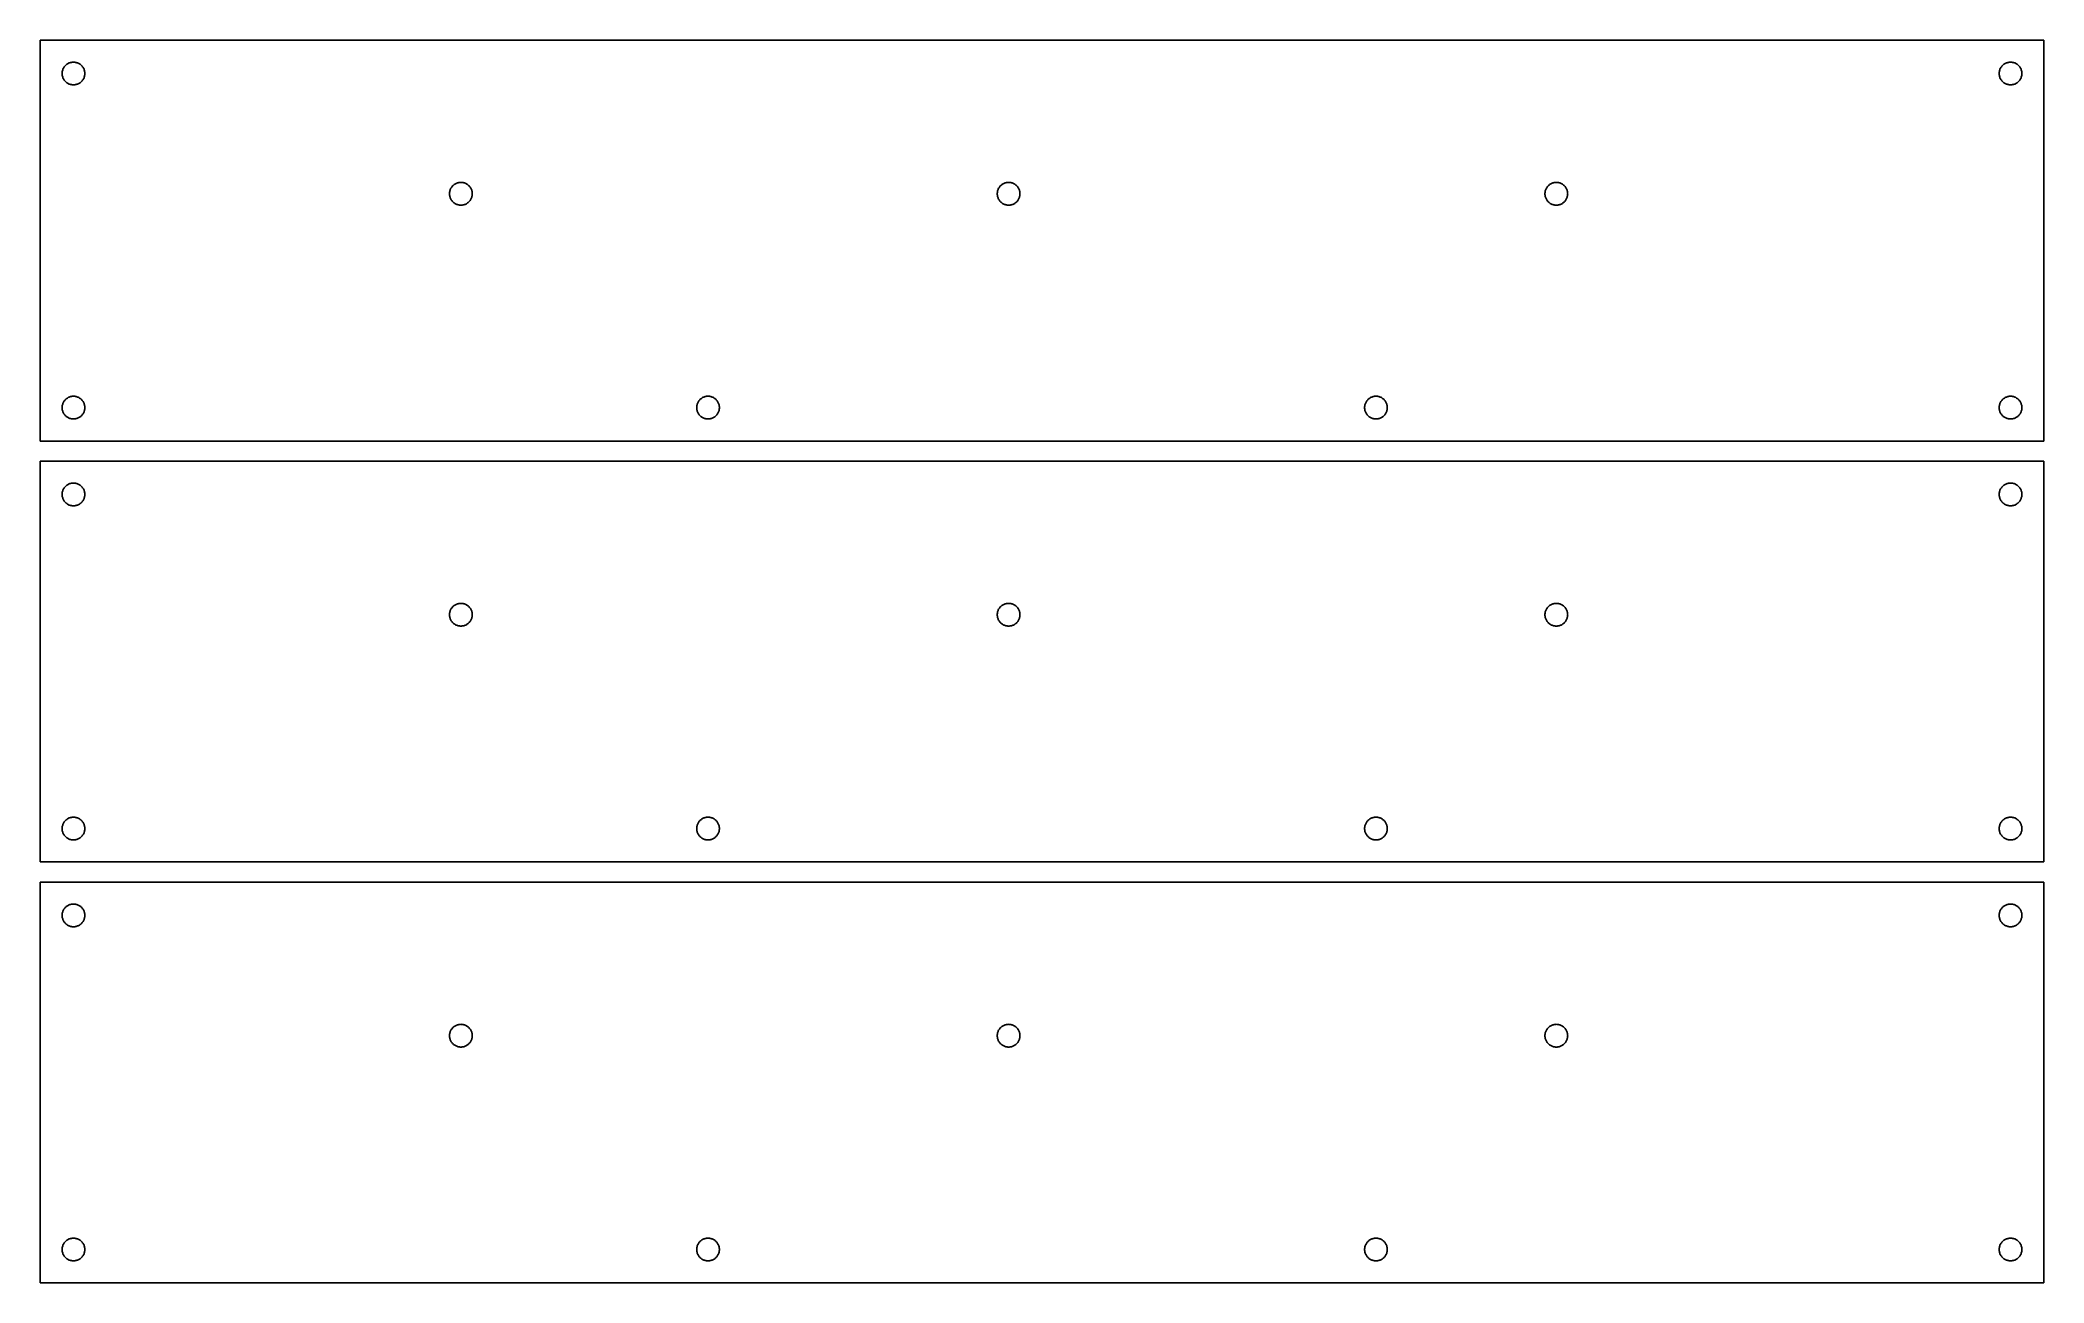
# Model space of a CAD drawing. Header units: metres. Extents: x 0 to 300, y 0 to 186.
import ezdxf

# ---------------------------------------------------------------- set-up
doc = ezdxf.new("R2010")
doc.units = ezdxf.units.M

msp = doc.modelspace()

# ---------------------------------------------------------------- linework, layer by layer
for p, q in [((300, 186), (0, 186)), ((0, 186), (0, 126)), ((300, 126), (300, 186)), ((3.29999, 181), (3.30334, 181.107)), ((3.30334, 180.893), (3.29999, 181)), ((3.30334, 181.107), (3.3134, 181.213)), ((3.3134, 180.787), (3.30334, 180.893)), ((3.3134, 181.213), (3.33011, 181.319)), ((3.33011, 180.681), (3.3134, 180.787)), ((3.33011, 181.319), (3.35339, 181.423)), ((3.35339, 180.577), (3.33011, 180.681)), ((3.35339, 181.423), (3.38319, 181.525)), ((3.38319, 180.475), (3.35339, 180.577)), ((3.38319, 181.525), (3.41937, 181.626)), ((3.41937, 180.374), (3.38319, 180.475)), ((3.41937, 181.626), (3.46179, 181.724)), ((3.46179, 180.276), (3.41937, 180.374)), ((3.46179, 181.724), (3.51027, 181.819)), ((3.51027, 180.181), (3.46179, 180.276)), ((3.51027, 181.819), (3.56464, 181.911)), ((3.56464, 180.089), (3.51027, 180.181)), ((3.56464, 181.911), (3.62466, 181.999)), ((3.62466, 180.001), (3.56464, 180.089)), ((3.62466, 181.999), (3.69012, 182.084)), ((3.69012, 179.916), (3.62466, 180.001)), ((3.69012, 182.084), (3.76074, 182.164)), ((3.76074, 182.164), (3.83626, 182.239)), ((3.83626, 182.239), (3.91637, 182.31)), ((3.91637, 182.31), (4.00076, 182.375)), ((4.00076, 182.375), (4.08908, 182.435)), ((4.08908, 182.435), (4.18102, 182.49)), ((4.18102, 182.49), (4.27617, 182.538)), ((4.27617, 182.538), (4.37418, 182.581)), ((4.37418, 182.581), (4.47467, 182.617)), ((4.47467, 182.617), (4.57722, 182.647)), ((4.57722, 182.647), (4.68144, 182.67)), ((4.68144, 182.67), (4.78693, 182.687)), ((4.78693, 182.687), (4.89325, 182.697)), ((4.89325, 182.697), (5, 182.7)), ((5, 182.7), (5.10674, 182.697)), ((5.10674, 182.697), (5.21306, 182.687)), ((5.21306, 182.687), (5.31854, 182.67)), ((5.31854, 182.67), (5.42276, 182.647)), ((5.42276, 182.647), (5.52531, 182.617)), ((5.52531, 182.617), (5.62581, 182.581)), ((5.62581, 182.581), (5.72382, 182.538)), ((5.72382, 182.538), (5.81897, 182.49)), ((5.81897, 182.49), (5.9109, 182.435)), ((5.9109, 182.435), (5.99922, 182.375)), ((5.99922, 182.375), (6.08362, 182.31)), ((6.08362, 182.31), (6.16373, 182.239)), ((6.16373, 182.239), (6.23924, 182.164)), ((6.23924, 182.164), (6.30986, 182.084)), ((6.30986, 182.084), (6.37532, 181.999)), ((6.37532, 180.001), (6.30986, 179.916)), ((6.37532, 181.999), (6.43535, 181.911)), ((6.43535, 180.089), (6.37532, 180.001)), ((6.43535, 181.911), (6.48972, 181.819)), ((6.48972, 180.181), (6.43535, 180.089)), ((6.48972, 181.819), (6.53819, 181.724)), ((6.53819, 180.276), (6.48972, 180.181)), ((6.53819, 181.724), (6.58061, 181.626)), ((6.58061, 180.374), (6.53819, 180.276)), ((6.58061, 181.626), (6.61679, 181.525)), ((6.61679, 180.475), (6.58061, 180.374)), ((6.61679, 181.525), (6.64659, 181.423)), ((6.64659, 180.577), (6.61679, 180.475)), ((6.64659, 181.423), (6.66988, 181.319)), ((6.66988, 180.681), (6.64659, 180.577)), ((6.66988, 181.319), (6.68658, 181.213)), ((6.68658, 180.787), (6.66988, 180.681)), ((6.68658, 181.213), (6.69664, 181.107)), ((6.69664, 180.893), (6.68658, 180.787)), ((6.69664, 181.107), (6.7, 181)), ((6.7, 181), (6.69664, 180.893)), ((293.3, 181), (293.303, 181.107)), ((293.303, 180.893), (293.3, 181)), ((293.303, 181.107), (293.313, 181.213)), ((293.313, 180.787), (293.303, 180.893)), ((293.313, 181.213), (293.33, 181.319)), ((293.33, 180.681), (293.313, 180.787)), ((293.33, 181.319), (293.353, 181.423)), ((293.353, 180.577), (293.33, 180.681)), ((293.353, 181.423), (293.383, 181.525)), ((293.383, 180.475), (293.353, 180.577)), ((293.383, 181.525), (293.419, 181.626)), ((293.419, 180.374), (293.383, 180.475)), ((293.419, 181.626), (293.462, 181.724)), ((293.462, 180.276), (293.419, 180.374)), ((293.462, 181.724), (293.51, 181.819)), ((293.51, 180.181), (293.462, 180.276)), ((293.51, 181.819), (293.565, 181.911)), ((293.565, 180.089), (293.51, 180.181)), ((293.565, 181.911), (293.625, 181.999)), ((293.625, 180.001), (293.565, 180.089)), ((293.625, 181.999), (293.69, 182.084)), ((293.69, 179.916), (293.625, 180.001)), ((293.69, 182.084), (293.761, 182.164)), ((293.761, 182.164), (293.836, 182.239)), ((293.836, 182.239), (293.916, 182.31)), ((293.916, 182.31), (294.001, 182.375)), ((294.001, 182.375), (294.089, 182.435)), ((294.089, 182.435), (294.181, 182.49)), ((294.181, 182.49), (294.276, 182.538)), ((294.276, 182.538), (294.374, 182.581)), ((294.374, 182.581), (294.475, 182.617)), ((294.475, 182.617), (294.577, 182.647)), ((294.577, 182.647), (294.681, 182.67)), ((294.681, 182.67), (294.787, 182.687)), ((294.787, 182.687), (294.893, 182.697)), ((294.893, 182.697), (295, 182.7)), ((295, 182.7), (295.107, 182.697)), ((295.107, 182.697), (295.213, 182.687)), ((295.213, 182.687), (295.319, 182.67)), ((295.319, 182.67), (295.423, 182.647)), ((295.423, 182.647), (295.525, 182.617)), ((295.525, 182.617), (295.626, 182.581)), ((295.626, 182.581), (295.724, 182.538)), ((295.724, 182.538), (295.819, 182.49)), ((295.819, 182.49), (295.911, 182.435)), ((295.911, 182.435), (295.999, 182.375)), ((295.999, 182.375), (296.084, 182.31)), ((296.084, 182.31), (296.164, 182.239)), ((296.164, 182.239), (296.239, 182.164)), ((296.239, 182.164), (296.31, 182.084)), ((296.31, 182.084), (296.375, 181.999)), ((296.375, 180.001), (296.31, 179.916)), ((296.375, 181.999), (296.435, 181.911)), ((296.435, 180.089), (296.375, 180.001)), ((296.435, 181.911), (296.49, 181.819)), ((296.49, 180.181), (296.435, 180.089)), ((296.49, 181.819), (296.538, 181.724)), ((296.538, 180.276), (296.49, 180.181)), ((296.538, 181.724), (296.581, 181.626)), ((296.581, 180.374), (296.538, 180.276)), ((296.581, 181.626), (296.617, 181.525)), ((296.617, 180.475), (296.581, 180.374)), ((296.617, 181.525), (296.647, 181.423)), ((296.647, 180.577), (296.617, 180.475)), ((296.647, 181.423), (296.67, 181.319)), ((296.67, 180.681), (296.647, 180.577)), ((296.67, 181.319), (296.687, 181.213)), ((296.687, 180.787), (296.67, 180.681)), ((296.687, 181.213), (296.697, 181.107)), ((296.697, 180.893), (296.687, 180.787)), ((296.697, 181.107), (296.7, 181)), ((296.7, 181), (296.697, 180.893)), ((3.76074, 179.836), (3.69012, 179.916)), ((3.83626, 179.761), (3.76074, 179.836)), ((3.91637, 179.69), (3.83626, 179.761)), ((4.00076, 179.625), (3.91637, 179.69)), ((4.08908, 179.565), (4.00076, 179.625)), ((4.18102, 179.51), (4.08908, 179.565)), ((4.27617, 179.462), (4.18102, 179.51)), ((4.37418, 179.419), (4.27617, 179.462)), ((4.47467, 179.383), (4.37418, 179.419)), ((4.57722, 179.353), (4.47467, 179.383)), ((4.68144, 179.33), (4.57722, 179.353)), ((4.78693, 179.313), (4.68144, 179.33)), ((4.89325, 179.303), (4.78693, 179.313)), ((5, 179.3), (4.89325, 179.303)), ((5.10674, 179.303), (5, 179.3)), ((5.21306, 179.313), (5.10674, 179.303)), ((5.31854, 179.33), (5.21306, 179.313)), ((5.42276, 179.353), (5.31854, 179.33)), ((5.52531, 179.383), (5.42276, 179.353)), ((5.62581, 179.419), (5.52531, 179.383)), ((5.72382, 179.462), (5.62581, 179.419)), ((5.81897, 179.51), (5.72382, 179.462)), ((5.9109, 179.565), (5.81897, 179.51)), ((5.99922, 179.625), (5.9109, 179.565)), ((6.08362, 179.69), (5.99922, 179.625)), ((6.16373, 179.761), (6.08362, 179.69)), ((6.23924, 179.836), (6.16373, 179.761)), ((6.30986, 179.916), (6.23924, 179.836)), ((293.761, 179.836), (293.69, 179.916)), ((293.836, 179.761), (293.761, 179.836)), ((293.916, 179.69), (293.836, 179.761)), ((294.001, 179.625), (293.916, 179.69)), ((294.089, 179.565), (294.001, 179.625)), ((294.181, 179.51), (294.089, 179.565)), ((294.276, 179.462), (294.181, 179.51)), ((294.374, 179.419), (294.276, 179.462)), ((294.475, 179.383), (294.374, 179.419)), ((294.577, 179.353), (294.475, 179.383)), ((294.681, 179.33), (294.577, 179.353)), ((294.787, 179.313), (294.681, 179.33)), ((294.893, 179.303), (294.787, 179.313)), ((295, 179.3), (294.893, 179.303)), ((295.107, 179.303), (295, 179.3)), ((295.213, 179.313), (295.107, 179.303)), ((295.319, 179.33), (295.213, 179.313)), ((295.423, 179.353), (295.319, 179.33)), ((295.525, 179.383), (295.423, 179.353)), ((295.626, 179.419), (295.525, 179.383)), ((295.724, 179.462), (295.626, 179.419)), ((295.819, 179.51), (295.724, 179.462)), ((295.911, 179.565), (295.819, 179.51)), ((295.999, 179.625), (295.911, 179.565)), ((296.084, 179.69), (295.999, 179.625)), ((296.164, 179.761), (296.084, 179.69)), ((296.239, 179.836), (296.164, 179.761)), ((296.31, 179.916), (296.239, 179.836)), ((61.3, 163), (61.3033, 163.107)), ((61.3033, 162.893), (61.3, 163)), ((61.3033, 163.107), (61.3134, 163.213)), ((61.3134, 162.787), (61.3033, 162.893)), ((61.3134, 163.213), (61.3301, 163.319)), ((61.3301, 162.681), (61.3134, 162.787)), ((61.3301, 163.319), (61.3534, 163.423)), ((61.3534, 162.577), (61.3301, 162.681)), ((61.3534, 163.423), (61.3832, 163.525)), ((61.3832, 162.475), (61.3534, 162.577)), ((61.3832, 163.525), (61.4194, 163.626)), ((61.4194, 162.374), (61.3832, 162.475)), ((61.4194, 163.626), (61.4618, 163.724)), ((61.4618, 162.276), (61.4194, 162.374)), ((61.4618, 163.724), (61.5103, 163.819)), ((61.5103, 162.181), (61.4618, 162.276)), ((61.5103, 163.819), (61.5646, 163.911)), ((61.5646, 162.089), (61.5103, 162.181)), ((61.5646, 163.911), (61.6247, 163.999)), ((61.6247, 162.001), (61.5646, 162.089)), ((61.6247, 163.999), (61.6901, 164.084)), ((61.6901, 161.916), (61.6247, 162.001)), ((61.6901, 164.084), (61.7607, 164.164)), ((61.7607, 164.164), (61.8363, 164.239)), ((61.8363, 164.239), (61.9164, 164.31)), ((61.9164, 164.31), (62.0008, 164.375)), ((62.0008, 164.375), (62.0891, 164.435)), ((62.0891, 164.435), (62.181, 164.49)), ((62.181, 164.49), (62.2762, 164.538)), ((62.2762, 164.538), (62.3742, 164.581)), ((62.3742, 164.581), (62.4747, 164.617)), ((62.4747, 164.617), (62.5772, 164.647)), ((62.5772, 164.647), (62.6814, 164.67)), ((62.6814, 164.67), (62.7869, 164.687)), ((62.7869, 164.687), (62.8932, 164.697)), ((62.8932, 164.697), (63, 164.7)), ((63, 164.7), (63.1067, 164.697)), ((63.1067, 164.697), (63.2131, 164.687)), ((63.2131, 164.687), (63.3185, 164.67)), ((63.3185, 164.67), (63.4228, 164.647)), ((63.4228, 164.647), (63.5253, 164.617)), ((63.5253, 164.617), (63.6258, 164.581)), ((63.6258, 164.581), (63.7238, 164.538)), ((63.7238, 164.538), (63.819, 164.49)), ((63.819, 164.49), (63.9109, 164.435)), ((63.9109, 164.435), (63.9992, 164.375)), ((63.9992, 164.375), (64.0836, 164.31)), ((64.0836, 164.31), (64.1637, 164.239)), ((64.1637, 164.239), (64.2392, 164.164)), ((64.2392, 164.164), (64.3099, 164.084)), ((64.3099, 164.084), (64.3753, 163.999)), ((64.3753, 162.001), (64.3099, 161.916)), ((64.3753, 163.999), (64.4353, 163.911)), ((64.4353, 162.089), (64.3753, 162.001)), ((64.4353, 163.911), (64.4897, 163.819)), ((64.4897, 162.181), (64.4353, 162.089)), ((64.4897, 163.819), (64.5382, 163.724)), ((64.5382, 162.276), (64.4897, 162.181)), ((64.5382, 163.724), (64.5806, 163.626)), ((64.5806, 162.374), (64.5382, 162.276)), ((64.5806, 163.626), (64.6168, 163.525)), ((64.6168, 162.475), (64.5806, 162.374)), ((64.6168, 163.525), (64.6466, 163.423)), ((64.6466, 162.577), (64.6168, 162.475)), ((64.6466, 163.423), (64.6699, 163.319)), ((64.6699, 162.681), (64.6466, 162.577)), ((64.6699, 163.319), (64.6866, 163.213)), ((64.6866, 162.787), (64.6699, 162.681)), ((64.6866, 163.213), (64.6966, 163.107)), ((64.6966, 162.893), (64.6866, 162.787)), ((64.6966, 163.107), (64.7, 163)), ((64.7, 163), (64.6966, 162.893)), ((143.3, 163), (143.303, 163.107)), ((143.303, 162.893), (143.3, 163)), ((143.303, 163.107), (143.313, 163.213)), ((143.313, 162.787), (143.303, 162.893)), ((143.313, 163.213), (143.33, 163.319)), ((143.33, 162.681), (143.313, 162.787)), ((143.33, 163.319), (143.353, 163.423)), ((143.353, 162.577), (143.33, 162.681)), ((143.353, 163.423), (143.383, 163.525)), ((143.383, 162.475), (143.353, 162.577)), ((143.383, 163.525), (143.419, 163.626)), ((143.419, 162.374), (143.383, 162.475)), ((143.419, 163.626), (143.462, 163.724)), ((143.462, 162.276), (143.419, 162.374)), ((143.462, 163.724), (143.51, 163.819)), ((143.51, 162.181), (143.462, 162.276)), ((143.51, 163.819), (143.565, 163.911)), ((143.565, 162.089), (143.51, 162.181)), ((143.565, 163.911), (143.625, 163.999)), ((143.625, 162.001), (143.565, 162.089)), ((143.625, 163.999), (143.69, 164.084)), ((143.69, 161.916), (143.625, 162.001)), ((143.69, 164.084), (143.761, 164.164)), ((143.761, 164.164), (143.836, 164.239)), ((143.836, 164.239), (143.916, 164.31)), ((143.916, 164.31), (144.001, 164.375)), ((144.001, 164.375), (144.089, 164.435)), ((144.089, 164.435), (144.181, 164.49)), ((144.181, 164.49), (144.276, 164.538)), ((144.276, 164.538), (144.374, 164.581)), ((144.374, 164.581), (144.475, 164.617)), ((144.475, 164.617), (144.577, 164.647)), ((144.577, 164.647), (144.681, 164.67)), ((144.681, 164.67), (144.787, 164.687)), ((144.787, 164.687), (144.893, 164.697)), ((144.893, 164.697), (145, 164.7)), ((145, 164.7), (145.107, 164.697)), ((145.107, 164.697), (145.213, 164.687)), ((145.213, 164.687), (145.319, 164.67)), ((145.319, 164.67), (145.423, 164.647)), ((145.423, 164.647), (145.525, 164.617)), ((145.525, 164.617), (145.626, 164.581)), ((145.626, 164.581), (145.724, 164.538)), ((145.724, 164.538), (145.819, 164.49)), ((145.819, 164.49), (145.911, 164.435)), ((145.911, 164.435), (145.999, 164.375)), ((145.999, 164.375), (146.084, 164.31)), ((146.084, 164.31), (146.164, 164.239)), ((146.164, 164.239), (146.239, 164.164)), ((146.239, 164.164), (146.31, 164.084)), ((146.31, 164.084), (146.375, 163.999)), ((146.375, 162.001), (146.31, 161.916)), ((146.375, 163.999), (146.435, 163.911)), ((146.435, 162.089), (146.375, 162.001)), ((146.435, 163.911), (146.49, 163.819)), ((146.49, 162.181), (146.435, 162.089)), ((146.49, 163.819), (146.538, 163.724)), ((146.538, 162.276), (146.49, 162.181)), ((146.538, 163.724), (146.581, 163.626)), ((146.581, 162.374), (146.538, 162.276)), ((146.581, 163.626), (146.617, 163.525)), ((146.617, 162.475), (146.581, 162.374)), ((146.617, 163.525), (146.647, 163.423)), ((146.647, 162.577), (146.617, 162.475)), ((146.647, 163.423), (146.67, 163.319)), ((146.67, 162.681), (146.647, 162.577)), ((146.67, 163.319), (146.687, 163.213)), ((146.687, 162.787), (146.67, 162.681)), ((146.687, 163.213), (146.697, 163.107)), ((146.697, 162.893), (146.687, 162.787)), ((146.697, 163.107), (146.7, 163)), ((146.7, 163), (146.697, 162.893)), ((225.3, 163), (225.303, 163.107)), ((225.303, 162.893), (225.3, 163)), ((225.303, 163.107), (225.313, 163.213)), ((225.313, 162.787), (225.303, 162.893)), ((225.313, 163.213), (225.33, 163.319)), ((225.33, 162.681), (225.313, 162.787)), ((225.33, 163.319), (225.353, 163.423)), ((225.353, 162.577), (225.33, 162.681)), ((225.353, 163.423), (225.383, 163.525)), ((225.383, 162.475), (225.353, 162.577)), ((225.383, 163.525), (225.419, 163.626)), ((225.419, 162.374), (225.383, 162.475)), ((225.419, 163.626), (225.462, 163.724)), ((225.462, 162.276), (225.419, 162.374)), ((225.462, 163.724), (225.51, 163.819)), ((225.51, 162.181), (225.462, 162.276)), ((225.51, 163.819), (225.565, 163.911)), ((225.565, 162.089), (225.51, 162.181)), ((225.565, 163.911), (225.625, 163.999)), ((225.625, 162.001), (225.565, 162.089)), ((225.625, 163.999), (225.69, 164.084)), ((225.69, 161.916), (225.625, 162.001)), ((225.69, 164.084), (225.761, 164.164)), ((225.761, 164.164), (225.836, 164.239)), ((225.836, 164.239), (225.916, 164.31)), ((225.916, 164.31), (226.001, 164.375)), ((226.001, 164.375), (226.089, 164.435)), ((226.089, 164.435), (226.181, 164.49)), ((226.181, 164.49), (226.276, 164.538)), ((226.276, 164.538), (226.374, 164.581)), ((226.374, 164.581), (226.475, 164.617)), ((226.475, 164.617), (226.577, 164.647)), ((226.577, 164.647), (226.681, 164.67)), ((226.681, 164.67), (226.787, 164.687)), ((226.787, 164.687), (226.893, 164.697)), ((226.893, 164.697), (227, 164.7)), ((227, 164.7), (227.107, 164.697)), ((227.107, 164.697), (227.213, 164.687)), ((227.213, 164.687), (227.319, 164.67)), ((227.319, 164.67), (227.423, 164.647)), ((227.423, 164.647), (227.525, 164.617)), ((227.525, 164.617), (227.626, 164.581)), ((227.626, 164.581), (227.724, 164.538)), ((227.724, 164.538), (227.819, 164.49)), ((227.819, 164.49), (227.911, 164.435)), ((227.911, 164.435), (227.999, 164.375)), ((227.999, 164.375), (228.084, 164.31)), ((228.084, 164.31), (228.164, 164.239)), ((228.164, 164.239), (228.239, 164.164)), ((228.239, 164.164), (228.31, 164.084)), ((228.31, 164.084), (228.375, 163.999)), ((228.375, 162.001), (228.31, 161.916)), ((228.375, 163.999), (228.435, 163.911)), ((228.435, 162.089), (228.375, 162.001)), ((228.435, 163.911), (228.49, 163.819)), ((228.49, 162.181), (228.435, 162.089)), ((228.49, 163.819), (228.538, 163.724)), ((228.538, 162.276), (228.49, 162.181)), ((228.538, 163.724), (228.581, 163.626)), ((228.581, 162.374), (228.538, 162.276)), ((228.581, 163.626), (228.617, 163.525)), ((228.617, 162.475), (228.581, 162.374)), ((228.617, 163.525), (228.647, 163.423)), ((228.647, 162.577), (228.617, 162.475)), ((228.647, 163.423), (228.67, 163.319)), ((228.67, 162.681), (228.647, 162.577)), ((228.67, 163.319), (228.687, 163.213)), ((228.687, 162.787), (228.67, 162.681)), ((228.687, 163.213), (228.697, 163.107)), ((228.697, 162.893), (228.687, 162.787)), ((228.697, 163.107), (228.7, 163)), ((228.7, 163), (228.697, 162.893)), ((61.7607, 161.836), (61.6901, 161.916)), ((61.8363, 161.761), (61.7607, 161.836)), ((61.9164, 161.69), (61.8363, 161.761)), ((62.0008, 161.625), (61.9164, 161.69)), ((62.0891, 161.565), (62.0008, 161.625)), ((62.181, 161.51), (62.0891, 161.565)), ((62.2762, 161.462), (62.181, 161.51)), ((62.3742, 161.419), (62.2762, 161.462)), ((62.4747, 161.383), (62.3742, 161.419)), ((62.5772, 161.353), (62.4747, 161.383)), ((62.6814, 161.33), (62.5772, 161.353)), ((62.7869, 161.313), (62.6814, 161.33)), ((62.8932, 161.303), (62.7869, 161.313)), ((63, 161.3), (62.8932, 161.303)), ((63.1067, 161.303), (63, 161.3)), ((63.2131, 161.313), (63.1067, 161.303)), ((63.3185, 161.33), (63.2131, 161.313)), ((63.4228, 161.353), (63.3185, 161.33)), ((63.5253, 161.383), (63.4228, 161.353)), ((63.6258, 161.419), (63.5253, 161.383)), ((63.7238, 161.462), (63.6258, 161.419)), ((63.819, 161.51), (63.7238, 161.462)), ((63.9109, 161.565), (63.819, 161.51)), ((63.9992, 161.625), (63.9109, 161.565)), ((64.0836, 161.69), (63.9992, 161.625)), ((64.1637, 161.761), (64.0836, 161.69)), ((64.2392, 161.836), (64.1637, 161.761)), ((64.3099, 161.916), (64.2392, 161.836)), ((143.761, 161.836), (143.69, 161.916)), ((143.836, 161.761), (143.761, 161.836)), ((143.916, 161.69), (143.836, 161.761)), ((144.001, 161.625), (143.916, 161.69)), ((144.089, 161.565), (144.001, 161.625)), ((144.181, 161.51), (144.089, 161.565)), ((144.276, 161.462), (144.181, 161.51)), ((144.374, 161.419), (144.276, 161.462)), ((144.475, 161.383), (144.374, 161.419)), ((144.577, 161.353), (144.475, 161.383)), ((144.681, 161.33), (144.577, 161.353)), ((144.787, 161.313), (144.681, 161.33)), ((144.893, 161.303), (144.787, 161.313)), ((145, 161.3), (144.893, 161.303)), ((145.107, 161.303), (145, 161.3)), ((145.213, 161.313), (145.107, 161.303)), ((145.319, 161.33), (145.213, 161.313)), ((145.423, 161.353), (145.319, 161.33)), ((145.525, 161.383), (145.423, 161.353)), ((145.626, 161.419), (145.525, 161.383)), ((145.724, 161.462), (145.626, 161.419)), ((145.819, 161.51), (145.724, 161.462)), ((145.911, 161.565), (145.819, 161.51)), ((145.999, 161.625), (145.911, 161.565)), ((146.084, 161.69), (145.999, 161.625)), ((146.164, 161.761), (146.084, 161.69)), ((146.239, 161.836), (146.164, 161.761)), ((146.31, 161.916), (146.239, 161.836)), ((225.761, 161.836), (225.69, 161.916)), ((225.836, 161.761), (225.761, 161.836)), ((225.916, 161.69), (225.836, 161.761)), ((226.001, 161.625), (225.916, 161.69)), ((226.089, 161.565), (226.001, 161.625)), ((226.181, 161.51), (226.089, 161.565)), ((226.276, 161.462), (226.181, 161.51)), ((226.374, 161.419), (226.276, 161.462)), ((226.475, 161.383), (226.374, 161.419)), ((226.577, 161.353), (226.475, 161.383)), ((226.681, 161.33), (226.577, 161.353)), ((226.787, 161.313), (226.681, 161.33)), ((226.893, 161.303), (226.787, 161.313)), ((227, 161.3), (226.893, 161.303)), ((227.107, 161.303), (227, 161.3)), ((227.213, 161.313), (227.107, 161.303)), ((227.319, 161.33), (227.213, 161.313)), ((227.423, 161.353), (227.319, 161.33)), ((227.525, 161.383), (227.423, 161.353)), ((227.626, 161.419), (227.525, 161.383)), ((227.724, 161.462), (227.626, 161.419)), ((227.819, 161.51), (227.724, 161.462)), ((227.911, 161.565), (227.819, 161.51)), ((227.999, 161.625), (227.911, 161.565)), ((228.084, 161.69), (227.999, 161.625)), ((228.164, 161.761), (228.084, 161.69)), ((228.239, 161.836), (228.164, 161.761)), ((228.31, 161.916), (228.239, 161.836)), ((3.62466, 131.999), (3.69012, 132.084)), ((3.69012, 132.084), (3.76074, 132.164)), ((3.76074, 132.164), (3.83626, 132.239)), ((3.83626, 132.239), (3.91637, 132.31)), ((3.91637, 132.31), (4.00076, 132.375)), ((4.00076, 132.375), (4.08908, 132.435)), ((4.08908, 132.435), (4.18102, 132.49)), ((4.18102, 132.49), (4.27617, 132.538)), ((4.27617, 132.538), (4.37418, 132.581)), ((4.37418, 132.581), (4.47467, 132.617)), ((4.47467, 132.617), (4.57722, 132.647)), ((4.57722, 132.647), (4.68144, 132.67)), ((4.68144, 132.67), (4.78693, 132.687)), ((4.78693, 132.687), (4.89325, 132.697)), ((4.89325, 132.697), (5, 132.7)), ((5, 132.7), (5.10674, 132.697)), ((5.10674, 132.697), (5.21306, 132.687)), ((5.21306, 132.687), (5.31854, 132.67)), ((5.31854, 132.67), (5.42276, 132.647)), ((5.42276, 132.647), (5.52531, 132.617)), ((5.52531, 132.617), (5.62581, 132.581)), ((5.62581, 132.581), (5.72382, 132.538)), ((5.72382, 132.538), (5.81897, 132.49)), ((5.81897, 132.49), (5.9109, 132.435)), ((5.9109, 132.435), (5.99922, 132.375)), ((5.99922, 132.375), (6.08362, 132.31)), ((6.08362, 132.31), (6.16373, 132.239)), ((6.16373, 132.239), (6.23924, 132.164)), ((6.23924, 132.164), (6.30986, 132.084)), ((6.30986, 132.084), (6.37532, 131.999)), ((98.6247, 131.999), (98.6901, 132.084)), ((98.6901, 132.084), (98.7607, 132.164)), ((98.7607, 132.164), (98.8363, 132.239)), ((98.8363, 132.239), (98.9164, 132.31)), ((98.9164, 132.31), (99.0008, 132.375)), ((99.0008, 132.375), (99.0891, 132.435)), ((99.0891, 132.435), (99.181, 132.49)), ((99.181, 132.49), (99.2762, 132.538)), ((99.2762, 132.538), (99.3742, 132.581)), ((99.3742, 132.581), (99.4747, 132.617)), ((99.4747, 132.617), (99.5772, 132.647)), ((99.5772, 132.647), (99.6814, 132.67)), ((99.6814, 132.67), (99.7869, 132.687)), ((99.7869, 132.687), (99.8932, 132.697)), ((99.8932, 132.697), (100, 132.7)), ((100, 132.7), (100.107, 132.697)), ((100.107, 132.697), (100.213, 132.687)), ((100.213, 132.687), (100.319, 132.67)), ((100.319, 132.67), (100.423, 132.647)), ((100.423, 132.647), (100.525, 132.617)), ((100.525, 132.617), (100.626, 132.581)), ((100.626, 132.581), (100.724, 132.538)), ((100.724, 132.538), (100.819, 132.49)), ((100.819, 132.49), (100.911, 132.435)), ((100.911, 132.435), (100.999, 132.375)), ((100.999, 132.375), (101.084, 132.31)), ((101.084, 132.31), (101.164, 132.239)), ((101.164, 132.239), (101.239, 132.164)), ((101.239, 132.164), (101.31, 132.084)), ((101.31, 132.084), (101.375, 131.999)), ((198.625, 131.999), (198.69, 132.084)), ((198.69, 132.084), (198.761, 132.164)), ((198.761, 132.164), (198.836, 132.239)), ((198.836, 132.239), (198.916, 132.31)), ((198.916, 132.31), (199.001, 132.375)), ((199.001, 132.375), (199.089, 132.435)), ((199.089, 132.435), (199.181, 132.49)), ((199.181, 132.49), (199.276, 132.538)), ((199.276, 132.538), (199.374, 132.581)), ((199.374, 132.581), (199.475, 132.617)), ((199.475, 132.617), (199.577, 132.647)), ((199.577, 132.647), (199.681, 132.67)), ((199.681, 132.67), (199.787, 132.687)), ((199.787, 132.687), (199.893, 132.697)), ((199.893, 132.697), (200, 132.7)), ((200, 132.7), (200.107, 132.697)), ((200.107, 132.697), (200.213, 132.687)), ((200.213, 132.687), (200.319, 132.67)), ((200.319, 132.67), (200.423, 132.647)), ((200.423, 132.647), (200.525, 132.617)), ((200.525, 132.617), (200.626, 132.581)), ((200.626, 132.581), (200.724, 132.538)), ((200.724, 132.538), (200.819, 132.49)), ((200.819, 132.49), (200.911, 132.435)), ((200.911, 132.435), (200.999, 132.375)), ((200.999, 132.375), (201.084, 132.31)), ((201.084, 132.31), (201.164, 132.239)), ((201.164, 132.239), (201.239, 132.164)), ((201.239, 132.164), (201.31, 132.084)), ((201.31, 132.084), (201.375, 131.999)), ((293.625, 131.999), (293.69, 132.084)), ((293.69, 132.084), (293.761, 132.164)), ((293.761, 132.164), (293.836, 132.239)), ((293.836, 132.239), (293.916, 132.31)), ((293.916, 132.31), (294.001, 132.375)), ((294.001, 132.375), (294.089, 132.435)), ((294.089, 132.435), (294.181, 132.49)), ((294.181, 132.49), (294.276, 132.538)), ((294.276, 132.538), (294.374, 132.581)), ((294.374, 132.581), (294.475, 132.617)), ((294.475, 132.617), (294.577, 132.647)), ((294.577, 132.647), (294.681, 132.67)), ((294.681, 132.67), (294.787, 132.687)), ((294.787, 132.687), (294.893, 132.697)), ((294.893, 132.697), (295, 132.7)), ((295, 132.7), (295.107, 132.697)), ((295.107, 132.697), (295.213, 132.687)), ((295.213, 132.687), (295.319, 132.67)), ((295.319, 132.67), (295.423, 132.647)), ((295.423, 132.647), (295.525, 132.617)), ((295.525, 132.617), (295.626, 132.581)), ((295.626, 132.581), (295.724, 132.538)), ((295.724, 132.538), (295.819, 132.49)), ((295.819, 132.49), (295.911, 132.435)), ((295.911, 132.435), (295.999, 132.375)), ((295.999, 132.375), (296.084, 132.31)), ((296.084, 132.31), (296.164, 132.239)), ((296.164, 132.239), (296.239, 132.164)), ((296.239, 132.164), (296.31, 132.084)), ((296.31, 132.084), (296.375, 131.999)), ((3.29999, 131), (3.30334, 131.107)), ((3.30334, 130.893), (3.29999, 131)), ((3.30334, 131.107), (3.3134, 131.213)), ((3.3134, 130.787), (3.30334, 130.893)), ((3.3134, 131.213), (3.33011, 131.319)), ((3.33011, 130.681), (3.3134, 130.787)), ((3.33011, 131.319), (3.35339, 131.423)), ((3.35339, 130.577), (3.33011, 130.681)), ((3.35339, 131.423), (3.38319, 131.525)), ((3.38319, 130.475), (3.35339, 130.577)), ((3.38319, 131.525), (3.41937, 131.626)), ((3.41937, 130.374), (3.38319, 130.475)), ((3.41937, 131.626), (3.46179, 131.724)), ((3.46179, 130.276), (3.41937, 130.374)), ((3.46179, 131.724), (3.51027, 131.819)), ((3.51027, 130.181), (3.46179, 130.276)), ((3.51027, 131.819), (3.56464, 131.911)), ((3.56464, 130.089), (3.51027, 130.181)), ((3.56464, 131.911), (3.62466, 131.999)), ((3.62466, 130.001), (3.56464, 130.089)), ((3.69012, 129.916), (3.62466, 130.001)), ((3.76074, 129.836), (3.69012, 129.916)), ((3.83626, 129.761), (3.76074, 129.836)), ((3.91637, 129.69), (3.83626, 129.761)), ((4.00076, 129.625), (3.91637, 129.69)), ((4.08908, 129.565), (4.00076, 129.625)), ((4.18102, 129.51), (4.08908, 129.565)), ((4.27617, 129.462), (4.18102, 129.51)), ((4.37418, 129.419), (4.27617, 129.462)), ((4.47467, 129.383), (4.37418, 129.419)), ((4.57722, 129.353), (4.47467, 129.383)), ((4.68144, 129.33), (4.57722, 129.353)), ((4.78693, 129.313), (4.68144, 129.33)), ((4.89325, 129.303), (4.78693, 129.313)), ((5, 129.3), (4.89325, 129.303)), ((5.10674, 129.303), (5, 129.3)), ((5.21306, 129.313), (5.10674, 129.303)), ((5.31854, 129.33), (5.21306, 129.313)), ((5.42276, 129.353), (5.31854, 129.33)), ((5.52531, 129.383), (5.42276, 129.353)), ((5.62581, 129.419), (5.52531, 129.383)), ((5.72382, 129.462), (5.62581, 129.419)), ((5.81897, 129.51), (5.72382, 129.462)), ((5.9109, 129.565), (5.81897, 129.51)), ((5.99922, 129.625), (5.9109, 129.565)), ((6.08362, 129.69), (5.99922, 129.625)), ((6.16373, 129.761), (6.08362, 129.69)), ((6.23924, 129.836), (6.16373, 129.761)), ((6.30986, 129.916), (6.23924, 129.836)), ((6.37532, 130.001), (6.30986, 129.916)), ((6.37532, 131.999), (6.43535, 131.911)), ((6.43535, 130.089), (6.37532, 130.001)), ((6.43535, 131.911), (6.48972, 131.819)), ((6.48972, 130.181), (6.43535, 130.089)), ((6.48972, 131.819), (6.53819, 131.724)), ((6.53819, 130.276), (6.48972, 130.181)), ((6.53819, 131.724), (6.58061, 131.626)), ((6.58061, 130.374), (6.53819, 130.276)), ((6.58061, 131.626), (6.61679, 131.525)), ((6.61679, 130.475), (6.58061, 130.374)), ((6.61679, 131.525), (6.64659, 131.423)), ((6.64659, 130.577), (6.61679, 130.475)), ((6.64659, 131.423), (6.66988, 131.319)), ((6.66988, 130.681), (6.64659, 130.577)), ((6.66988, 131.319), (6.68658, 131.213)), ((6.68658, 130.787), (6.66988, 130.681)), ((6.68658, 131.213), (6.69664, 131.107)), ((6.69664, 130.893), (6.68658, 130.787)), ((6.69664, 131.107), (6.7, 131)), ((6.7, 131), (6.69664, 130.893)), ((98.3, 131), (98.3033, 131.107)), ((98.3033, 130.893), (98.3, 131)), ((98.3033, 131.107), (98.3134, 131.213)), ((98.3134, 130.787), (98.3033, 130.893)), ((98.3134, 131.213), (98.3301, 131.319)), ((98.3301, 130.681), (98.3134, 130.787)), ((98.3301, 131.319), (98.3534, 131.423)), ((98.3534, 130.577), (98.3301, 130.681)), ((98.3534, 131.423), (98.3832, 131.525)), ((98.3832, 130.475), (98.3534, 130.577)), ((98.3832, 131.525), (98.4194, 131.626)), ((98.4194, 130.374), (98.3832, 130.475)), ((98.4194, 131.626), (98.4618, 131.724)), ((98.4618, 130.276), (98.4194, 130.374)), ((98.4618, 131.724), (98.5103, 131.819)), ((98.5103, 130.181), (98.4618, 130.276)), ((98.5103, 131.819), (98.5646, 131.911)), ((98.5646, 130.089), (98.5103, 130.181)), ((98.5646, 131.911), (98.6247, 131.999)), ((98.6247, 130.001), (98.5646, 130.089)), ((98.6901, 129.916), (98.6247, 130.001)), ((98.7607, 129.836), (98.6901, 129.916)), ((98.8363, 129.761), (98.7607, 129.836)), ((98.9164, 129.69), (98.8363, 129.761)), ((99.0008, 129.625), (98.9164, 129.69)), ((99.0891, 129.565), (99.0008, 129.625)), ((99.181, 129.51), (99.0891, 129.565)), ((99.2762, 129.462), (99.181, 129.51)), ((99.3742, 129.419), (99.2762, 129.462)), ((99.4747, 129.383), (99.3742, 129.419)), ((99.5772, 129.353), (99.4747, 129.383)), ((99.6814, 129.33), (99.5772, 129.353)), ((99.7869, 129.313), (99.6814, 129.33)), ((99.8932, 129.303), (99.7869, 129.313)), ((100, 129.3), (99.8932, 129.303)), ((100.107, 129.303), (100, 129.3)), ((100.213, 129.313), (100.107, 129.303)), ((100.319, 129.33), (100.213, 129.313)), ((100.423, 129.353), (100.319, 129.33)), ((100.525, 129.383), (100.423, 129.353)), ((100.626, 129.419), (100.525, 129.383)), ((100.724, 129.462), (100.626, 129.419)), ((100.819, 129.51), (100.724, 129.462)), ((100.911, 129.565), (100.819, 129.51)), ((100.999, 129.625), (100.911, 129.565)), ((101.084, 129.69), (100.999, 129.625)), ((101.164, 129.761), (101.084, 129.69)), ((101.239, 129.836), (101.164, 129.761)), ((101.31, 129.916), (101.239, 129.836)), ((101.375, 130.001), (101.31, 129.916)), ((101.375, 131.999), (101.435, 131.911)), ((101.435, 130.089), (101.375, 130.001)), ((101.435, 131.911), (101.49, 131.819)), ((101.49, 130.181), (101.435, 130.089)), ((101.49, 131.819), (101.538, 131.724)), ((101.538, 130.276), (101.49, 130.181)), ((101.538, 131.724), (101.581, 131.626)), ((101.581, 130.374), (101.538, 130.276)), ((101.581, 131.626), (101.617, 131.525)), ((101.617, 130.475), (101.581, 130.374)), ((101.617, 131.525), (101.647, 131.423)), ((101.647, 130.577), (101.617, 130.475)), ((101.647, 131.423), (101.67, 131.319)), ((101.67, 130.681), (101.647, 130.577)), ((101.67, 131.319), (101.687, 131.213)), ((101.687, 130.787), (101.67, 130.681)), ((101.687, 131.213), (101.697, 131.107)), ((101.697, 130.893), (101.687, 130.787)), ((101.697, 131.107), (101.7, 131)), ((101.7, 131), (101.697, 130.893)), ((198.3, 131), (198.303, 131.107)), ((198.303, 130.893), (198.3, 131)), ((198.303, 131.107), (198.313, 131.213)), ((198.313, 130.787), (198.303, 130.893)), ((198.313, 131.213), (198.33, 131.319)), ((198.33, 130.681), (198.313, 130.787)), ((198.33, 131.319), (198.353, 131.423)), ((198.353, 130.577), (198.33, 130.681)), ((198.353, 131.423), (198.383, 131.525)), ((198.383, 130.475), (198.353, 130.577)), ((198.383, 131.525), (198.419, 131.626)), ((198.419, 130.374), (198.383, 130.475)), ((198.419, 131.626), (198.462, 131.724)), ((198.462, 130.276), (198.419, 130.374)), ((198.462, 131.724), (198.51, 131.819)), ((198.51, 130.181), (198.462, 130.276)), ((198.51, 131.819), (198.565, 131.911)), ((198.565, 130.089), (198.51, 130.181)), ((198.565, 131.911), (198.625, 131.999)), ((198.625, 130.001), (198.565, 130.089)), ((198.69, 129.916), (198.625, 130.001)), ((198.761, 129.836), (198.69, 129.916)), ((198.836, 129.761), (198.761, 129.836)), ((198.916, 129.69), (198.836, 129.761)), ((199.001, 129.625), (198.916, 129.69)), ((199.089, 129.565), (199.001, 129.625)), ((199.181, 129.51), (199.089, 129.565)), ((199.276, 129.462), (199.181, 129.51)), ((199.374, 129.419), (199.276, 129.462)), ((199.475, 129.383), (199.374, 129.419)), ((199.577, 129.353), (199.475, 129.383)), ((199.681, 129.33), (199.577, 129.353)), ((199.787, 129.313), (199.681, 129.33)), ((199.893, 129.303), (199.787, 129.313)), ((200, 129.3), (199.893, 129.303)), ((200.107, 129.303), (200, 129.3)), ((200.213, 129.313), (200.107, 129.303)), ((200.319, 129.33), (200.213, 129.313)), ((200.423, 129.353), (200.319, 129.33)), ((200.525, 129.383), (200.423, 129.353)), ((200.626, 129.419), (200.525, 129.383)), ((200.724, 129.462), (200.626, 129.419)), ((200.819, 129.51), (200.724, 129.462)), ((200.911, 129.565), (200.819, 129.51)), ((200.999, 129.625), (200.911, 129.565)), ((201.084, 129.69), (200.999, 129.625)), ((201.164, 129.761), (201.084, 129.69)), ((201.239, 129.836), (201.164, 129.761)), ((201.31, 129.916), (201.239, 129.836)), ((201.375, 130.001), (201.31, 129.916)), ((201.375, 131.999), (201.435, 131.911)), ((201.435, 130.089), (201.375, 130.001)), ((201.435, 131.911), (201.49, 131.819)), ((201.49, 130.181), (201.435, 130.089)), ((201.49, 131.819), (201.538, 131.724)), ((201.538, 130.276), (201.49, 130.181)), ((201.538, 131.724), (201.581, 131.626)), ((201.581, 130.374), (201.538, 130.276)), ((201.581, 131.626), (201.617, 131.525)), ((201.617, 130.475), (201.581, 130.374)), ((201.617, 131.525), (201.647, 131.423)), ((201.647, 130.577), (201.617, 130.475)), ((201.647, 131.423), (201.67, 131.319)), ((201.67, 130.681), (201.647, 130.577)), ((201.67, 131.319), (201.687, 131.213)), ((201.687, 130.787), (201.67, 130.681)), ((201.687, 131.213), (201.697, 131.107)), ((201.697, 130.893), (201.687, 130.787)), ((201.697, 131.107), (201.7, 131)), ((201.7, 131), (201.697, 130.893)), ((293.3, 131), (293.303, 131.107)), ((293.303, 130.893), (293.3, 131)), ((293.303, 131.107), (293.313, 131.213)), ((293.313, 130.787), (293.303, 130.893)), ((293.313, 131.213), (293.33, 131.319)), ((293.33, 130.681), (293.313, 130.787)), ((293.33, 131.319), (293.353, 131.423)), ((293.353, 130.577), (293.33, 130.681)), ((293.353, 131.423), (293.383, 131.525)), ((293.383, 130.475), (293.353, 130.577)), ((293.383, 131.525), (293.419, 131.626)), ((293.419, 130.374), (293.383, 130.475)), ((293.419, 131.626), (293.462, 131.724)), ((293.462, 130.276), (293.419, 130.374)), ((293.462, 131.724), (293.51, 131.819)), ((293.51, 130.181), (293.462, 130.276)), ((293.51, 131.819), (293.565, 131.911)), ((293.565, 130.089), (293.51, 130.181)), ((293.565, 131.911), (293.625, 131.999)), ((293.625, 130.001), (293.565, 130.089)), ((293.69, 129.916), (293.625, 130.001)), ((293.761, 129.836), (293.69, 129.916)), ((293.836, 129.761), (293.761, 129.836)), ((293.916, 129.69), (293.836, 129.761)), ((294.001, 129.625), (293.916, 129.69)), ((294.089, 129.565), (294.001, 129.625)), ((294.181, 129.51), (294.089, 129.565)), ((294.276, 129.462), (294.181, 129.51)), ((294.374, 129.419), (294.276, 129.462)), ((294.475, 129.383), (294.374, 129.419)), ((294.577, 129.353), (294.475, 129.383)), ((294.681, 129.33), (294.577, 129.353)), ((294.787, 129.313), (294.681, 129.33)), ((294.893, 129.303), (294.787, 129.313)), ((295, 129.3), (294.893, 129.303)), ((295.107, 129.303), (295, 129.3)), ((295.213, 129.313), (295.107, 129.303)), ((295.319, 129.33), (295.213, 129.313)), ((295.423, 129.353), (295.319, 129.33)), ((295.525, 129.383), (295.423, 129.353)), ((295.626, 129.419), (295.525, 129.383)), ((295.724, 129.462), (295.626, 129.419)), ((295.819, 129.51), (295.724, 129.462)), ((295.911, 129.565), (295.819, 129.51)), ((295.999, 129.625), (295.911, 129.565)), ((296.084, 129.69), (295.999, 129.625)), ((296.164, 129.761), (296.084, 129.69)), ((296.239, 129.836), (296.164, 129.761)), ((296.31, 129.916), (296.239, 129.836)), ((296.375, 130.001), (296.31, 129.916)), ((296.375, 131.999), (296.435, 131.911)), ((296.435, 130.089), (296.375, 130.001)), ((296.435, 131.911), (296.49, 131.819)), ((296.49, 130.181), (296.435, 130.089)), ((296.49, 131.819), (296.538, 131.724)), ((296.538, 130.276), (296.49, 130.181)), ((296.538, 131.724), (296.581, 131.626)), ((296.581, 130.374), (296.538, 130.276)), ((296.581, 131.626), (296.617, 131.525)), ((296.617, 130.475), (296.581, 130.374)), ((296.617, 131.525), (296.647, 131.423)), ((296.647, 130.577), (296.617, 130.475)), ((296.647, 131.423), (296.67, 131.319)), ((296.67, 130.681), (296.647, 130.577)), ((296.67, 131.319), (296.687, 131.213)), ((296.687, 130.787), (296.67, 130.681)), ((296.687, 131.213), (296.697, 131.107)), ((296.697, 130.893), (296.687, 130.787)), ((296.697, 131.107), (296.7, 131)), ((296.7, 131), (296.697, 130.893)), ((0, 126), (300, 126)), ((300, 123), (0, 123)), ((0, 123), (0, 63)), ((300, 63), (300, 123)), ((3.29999, 118), (3.30334, 118.107)), ((3.30334, 117.893), (3.29999, 118)), ((3.30334, 118.107), (3.3134, 118.213)), ((3.3134, 117.787), (3.30334, 117.893)), ((3.3134, 118.213), (3.33011, 118.319)), ((3.33011, 117.681), (3.3134, 117.787)), ((3.33011, 118.319), (3.35339, 118.423)), ((3.35339, 117.577), (3.33011, 117.681)), ((3.35339, 118.423), (3.38319, 118.525)), ((3.38319, 117.475), (3.35339, 117.577)), ((3.38319, 118.525), (3.41937, 118.626)), ((3.41937, 117.374), (3.38319, 117.475)), ((3.41937, 118.626), (3.46179, 118.724)), ((3.46179, 117.276), (3.41937, 117.374)), ((3.46179, 118.724), (3.51027, 118.819)), ((3.51027, 117.181), (3.46179, 117.276)), ((3.51027, 118.819), (3.56464, 118.911)), ((3.56464, 117.089), (3.51027, 117.181)), ((3.56464, 118.911), (3.62466, 118.999)), ((3.62466, 117.001), (3.56464, 117.089)), ((3.62466, 118.999), (3.69012, 119.084)), ((3.69012, 116.916), (3.62466, 117.001)), ((3.69012, 119.084), (3.76074, 119.164)), ((3.76074, 119.164), (3.83626, 119.239)), ((3.83626, 119.239), (3.91637, 119.31)), ((3.91637, 119.31), (4.00076, 119.375)), ((4.00076, 119.375), (4.08908, 119.435)), ((4.08908, 119.435), (4.18102, 119.49)), ((4.18102, 119.49), (4.27617, 119.538)), ((4.27617, 119.538), (4.37418, 119.581)), ((4.37418, 119.581), (4.47467, 119.617)), ((4.47467, 119.617), (4.57722, 119.647)), ((4.57722, 119.647), (4.68144, 119.67)), ((4.68144, 119.67), (4.78693, 119.687)), ((4.78693, 119.687), (4.89325, 119.697)), ((4.89325, 119.697), (5, 119.7)), ((5, 119.7), (5.10674, 119.697)), ((5.10674, 119.697), (5.21306, 119.687)), ((5.21306, 119.687), (5.31854, 119.67)), ((5.31854, 119.67), (5.42276, 119.647)), ((5.42276, 119.647), (5.52531, 119.617)), ((5.52531, 119.617), (5.62581, 119.581)), ((5.62581, 119.581), (5.72382, 119.538)), ((5.72382, 119.538), (5.81897, 119.49)), ((5.81897, 119.49), (5.9109, 119.435)), ((5.9109, 119.435), (5.99922, 119.375)), ((5.99922, 119.375), (6.08362, 119.31)), ((6.08362, 119.31), (6.16373, 119.239)), ((6.16373, 119.239), (6.23924, 119.164)), ((6.23924, 119.164), (6.30986, 119.084)), ((6.30986, 119.084), (6.37532, 118.999)), ((6.37532, 117.001), (6.30986, 116.916)), ((6.37532, 118.999), (6.43535, 118.911)), ((6.43535, 117.089), (6.37532, 117.001)), ((6.43535, 118.911), (6.48972, 118.819)), ((6.48972, 117.181), (6.43535, 117.089)), ((6.48972, 118.819), (6.53819, 118.724)), ((6.53819, 117.276), (6.48972, 117.181)), ((6.53819, 118.724), (6.58061, 118.626)), ((6.58061, 117.374), (6.53819, 117.276)), ((6.58061, 118.626), (6.61679, 118.525)), ((6.61679, 117.475), (6.58061, 117.374)), ((6.61679, 118.525), (6.64659, 118.423)), ((6.64659, 117.577), (6.61679, 117.475)), ((6.64659, 118.423), (6.66988, 118.319)), ((6.66988, 117.681), (6.64659, 117.577)), ((6.66988, 118.319), (6.68658, 118.213)), ((6.68658, 117.787), (6.66988, 117.681)), ((6.68658, 118.213), (6.69664, 118.107)), ((6.69664, 117.893), (6.68658, 117.787)), ((6.69664, 118.107), (6.7, 118)), ((6.7, 118), (6.69664, 117.893)), ((293.3, 118), (293.303, 118.107)), ((293.303, 117.893), (293.3, 118)), ((293.303, 118.107), (293.313, 118.213)), ((293.313, 117.787), (293.303, 117.893)), ((293.313, 118.213), (293.33, 118.319)), ((293.33, 117.681), (293.313, 117.787)), ((293.33, 118.319), (293.353, 118.423)), ((293.353, 117.577), (293.33, 117.681)), ((293.353, 118.423), (293.383, 118.525)), ((293.383, 117.475), (293.353, 117.577)), ((293.383, 118.525), (293.419, 118.626)), ((293.419, 117.374), (293.383, 117.475)), ((293.419, 118.626), (293.462, 118.724)), ((293.462, 117.276), (293.419, 117.374)), ((293.462, 118.724), (293.51, 118.819)), ((293.51, 117.181), (293.462, 117.276)), ((293.51, 118.819), (293.565, 118.911)), ((293.565, 117.089), (293.51, 117.181)), ((293.565, 118.911), (293.625, 118.999)), ((293.625, 117.001), (293.565, 117.089)), ((293.625, 118.999), (293.69, 119.084)), ((293.69, 116.916), (293.625, 117.001)), ((293.69, 119.084), (293.761, 119.164)), ((293.761, 119.164), (293.836, 119.239)), ((293.836, 119.239), (293.916, 119.31)), ((293.916, 119.31), (294.001, 119.375)), ((294.001, 119.375), (294.089, 119.435)), ((294.089, 119.435), (294.181, 119.49)), ((294.181, 119.49), (294.276, 119.538)), ((294.276, 119.538), (294.374, 119.581)), ((294.374, 119.581), (294.475, 119.617)), ((294.475, 119.617), (294.577, 119.647)), ((294.577, 119.647), (294.681, 119.67)), ((294.681, 119.67), (294.787, 119.687)), ((294.787, 119.687), (294.893, 119.697)), ((294.893, 119.697), (295, 119.7)), ((295, 119.7), (295.107, 119.697)), ((295.107, 119.697), (295.213, 119.687)), ((295.213, 119.687), (295.319, 119.67)), ((295.319, 119.67), (295.423, 119.647)), ((295.423, 119.647), (295.525, 119.617)), ((295.525, 119.617), (295.626, 119.581)), ((295.626, 119.581), (295.724, 119.538)), ((295.724, 119.538), (295.819, 119.49)), ((295.819, 119.49), (295.911, 119.435)), ((295.911, 119.435), (295.999, 119.375)), ((295.999, 119.375), (296.084, 119.31)), ((296.084, 119.31), (296.164, 119.239)), ((296.164, 119.239), (296.239, 119.164)), ((296.239, 119.164), (296.31, 119.084)), ((296.31, 119.084), (296.375, 118.999)), ((296.375, 117.001), (296.31, 116.916)), ((296.375, 118.999), (296.435, 118.911)), ((296.435, 117.089), (296.375, 117.001)), ((296.435, 118.911), (296.49, 118.819)), ((296.49, 117.181), (296.435, 117.089)), ((296.49, 118.819), (296.538, 118.724)), ((296.538, 117.276), (296.49, 117.181)), ((296.538, 118.724), (296.581, 118.626)), ((296.581, 117.374), (296.538, 117.276)), ((296.581, 118.626), (296.617, 118.525)), ((296.617, 117.475), (296.581, 117.374)), ((296.617, 118.525), (296.647, 118.423)), ((296.647, 117.577), (296.617, 117.475)), ((296.647, 118.423), (296.67, 118.319)), ((296.67, 117.681), (296.647, 117.577)), ((296.67, 118.319), (296.687, 118.213)), ((296.687, 117.787), (296.67, 117.681)), ((296.687, 118.213), (296.697, 118.107)), ((296.697, 117.893), (296.687, 117.787)), ((296.697, 118.107), (296.7, 118)), ((296.7, 118), (296.697, 117.893)), ((3.76074, 116.836), (3.69012, 116.916)), ((3.83626, 116.761), (3.76074, 116.836)), ((3.91637, 116.69), (3.83626, 116.761)), ((4.00076, 116.625), (3.91637, 116.69)), ((4.08908, 116.565), (4.00076, 116.625)), ((4.18102, 116.51), (4.08908, 116.565)), ((4.27617, 116.462), (4.18102, 116.51)), ((4.37418, 116.419), (4.27617, 116.462)), ((4.47467, 116.383), (4.37418, 116.419)), ((4.57722, 116.353), (4.47467, 116.383)), ((4.68144, 116.33), (4.57722, 116.353)), ((4.78693, 116.313), (4.68144, 116.33)), ((4.89325, 116.303), (4.78693, 116.313)), ((5, 116.3), (4.89325, 116.303)), ((5.10674, 116.303), (5, 116.3)), ((5.21306, 116.313), (5.10674, 116.303)), ((5.31854, 116.33), (5.21306, 116.313)), ((5.42276, 116.353), (5.31854, 116.33)), ((5.52531, 116.383), (5.42276, 116.353)), ((5.62581, 116.419), (5.52531, 116.383)), ((5.72382, 116.462), (5.62581, 116.419)), ((5.81897, 116.51), (5.72382, 116.462)), ((5.9109, 116.565), (5.81897, 116.51)), ((5.99922, 116.625), (5.9109, 116.565)), ((6.08362, 116.69), (5.99922, 116.625)), ((6.16373, 116.761), (6.08362, 116.69)), ((6.23924, 116.836), (6.16373, 116.761)), ((6.30986, 116.916), (6.23924, 116.836)), ((293.761, 116.836), (293.69, 116.916)), ((293.836, 116.761), (293.761, 116.836)), ((293.916, 116.69), (293.836, 116.761)), ((294.001, 116.625), (293.916, 116.69)), ((294.089, 116.565), (294.001, 116.625)), ((294.181, 116.51), (294.089, 116.565)), ((294.276, 116.462), (294.181, 116.51)), ((294.374, 116.419), (294.276, 116.462)), ((294.475, 116.383), (294.374, 116.419)), ((294.577, 116.353), (294.475, 116.383)), ((294.681, 116.33), (294.577, 116.353)), ((294.787, 116.313), (294.681, 116.33)), ((294.893, 116.303), (294.787, 116.313)), ((295, 116.3), (294.893, 116.303)), ((295.107, 116.303), (295, 116.3)), ((295.213, 116.313), (295.107, 116.303)), ((295.319, 116.33), (295.213, 116.313)), ((295.423, 116.353), (295.319, 116.33)), ((295.525, 116.383), (295.423, 116.353)), ((295.626, 116.419), (295.525, 116.383)), ((295.724, 116.462), (295.626, 116.419)), ((295.819, 116.51), (295.724, 116.462)), ((295.911, 116.565), (295.819, 116.51)), ((295.999, 116.625), (295.911, 116.565)), ((296.084, 116.69), (295.999, 116.625)), ((296.164, 116.761), (296.084, 116.69)), ((296.239, 116.836), (296.164, 116.761)), ((296.31, 116.916), (296.239, 116.836)), ((61.3, 100), (61.3033, 100.107)), ((61.3033, 99.8932), (61.3, 100)), ((61.3033, 100.107), (61.3134, 100.213)), ((61.3134, 99.7869), (61.3033, 99.8932)), ((61.3134, 100.213), (61.3301, 100.319)), ((61.3301, 99.6814), (61.3134, 99.7869)), ((61.3301, 100.319), (61.3534, 100.423)), ((61.3534, 99.5772), (61.3301, 99.6814)), ((61.3534, 100.423), (61.3832, 100.525)), ((61.3832, 99.4747), (61.3534, 99.5772)), ((61.3832, 100.525), (61.4194, 100.626)), ((61.4194, 99.3742), (61.3832, 99.4747)), ((61.4194, 100.626), (61.4618, 100.724)), ((61.4618, 99.2762), (61.4194, 99.3742)), ((61.4618, 100.724), (61.5103, 100.819)), ((61.5103, 99.181), (61.4618, 99.2762)), ((61.5103, 100.819), (61.5646, 100.911)), ((61.5646, 99.0891), (61.5103, 99.181)), ((61.5646, 100.911), (61.6247, 100.999)), ((61.6247, 99.0008), (61.5646, 99.0891)), ((61.6247, 100.999), (61.6901, 101.084)), ((61.6901, 98.9164), (61.6247, 99.0008)), ((61.6901, 101.084), (61.7607, 101.164)), ((61.7607, 101.164), (61.8363, 101.239)), ((61.8363, 101.239), (61.9164, 101.31)), ((61.9164, 101.31), (62.0008, 101.375)), ((62.0008, 101.375), (62.0891, 101.435)), ((62.0891, 101.435), (62.181, 101.49)), ((62.181, 101.49), (62.2762, 101.538)), ((62.2762, 101.538), (62.3742, 101.581)), ((62.3742, 101.581), (62.4747, 101.617)), ((62.4747, 101.617), (62.5772, 101.647)), ((62.5772, 101.647), (62.6814, 101.67)), ((62.6814, 101.67), (62.7869, 101.687)), ((62.7869, 101.687), (62.8932, 101.697)), ((62.8932, 101.697), (63, 101.7)), ((63, 101.7), (63.1067, 101.697)), ((63.1067, 101.697), (63.2131, 101.687)), ((63.2131, 101.687), (63.3185, 101.67)), ((63.3185, 101.67), (63.4228, 101.647)), ((63.4228, 101.647), (63.5253, 101.617)), ((63.5253, 101.617), (63.6258, 101.581)), ((63.6258, 101.581), (63.7238, 101.538)), ((63.7238, 101.538), (63.819, 101.49)), ((63.819, 101.49), (63.9109, 101.435)), ((63.9109, 101.435), (63.9992, 101.375)), ((63.9992, 101.375), (64.0836, 101.31)), ((64.0836, 101.31), (64.1637, 101.239)), ((64.1637, 101.239), (64.2392, 101.164)), ((64.2392, 101.164), (64.3099, 101.084)), ((64.3099, 101.084), (64.3753, 100.999)), ((64.3753, 99.0008), (64.3099, 98.9164)), ((64.3753, 100.999), (64.4353, 100.911)), ((64.4353, 99.0891), (64.3753, 99.0008)), ((64.4353, 100.911), (64.4897, 100.819)), ((64.4897, 99.181), (64.4353, 99.0891)), ((64.4897, 100.819), (64.5382, 100.724)), ((64.5382, 99.2762), (64.4897, 99.181)), ((64.5382, 100.724), (64.5806, 100.626)), ((64.5806, 99.3742), (64.5382, 99.2762)), ((64.5806, 100.626), (64.6168, 100.525)), ((64.6168, 99.4747), (64.5806, 99.3742)), ((64.6168, 100.525), (64.6466, 100.423)), ((64.6466, 99.5772), (64.6168, 99.4747)), ((64.6466, 100.423), (64.6699, 100.319)), ((64.6699, 99.6814), (64.6466, 99.5772)), ((64.6699, 100.319), (64.6866, 100.213)), ((64.6866, 99.7869), (64.6699, 99.6814)), ((64.6866, 100.213), (64.6966, 100.107)), ((64.6966, 99.8932), (64.6866, 99.7869)), ((64.6966, 100.107), (64.7, 100)), ((64.7, 100), (64.6966, 99.8932)), ((143.3, 100), (143.303, 100.107)), ((143.303, 99.8932), (143.3, 100)), ((143.303, 100.107), (143.313, 100.213)), ((143.313, 99.7869), (143.303, 99.8932)), ((143.313, 100.213), (143.33, 100.319)), ((143.33, 99.6814), (143.313, 99.7869)), ((143.33, 100.319), (143.353, 100.423)), ((143.353, 99.5772), (143.33, 99.6814)), ((143.353, 100.423), (143.383, 100.525)), ((143.383, 99.4747), (143.353, 99.5772)), ((143.383, 100.525), (143.419, 100.626)), ((143.419, 99.3742), (143.383, 99.4747)), ((143.419, 100.626), (143.462, 100.724)), ((143.462, 99.2762), (143.419, 99.3742)), ((143.462, 100.724), (143.51, 100.819)), ((143.51, 99.181), (143.462, 99.2762)), ((143.51, 100.819), (143.565, 100.911)), ((143.565, 99.0891), (143.51, 99.181)), ((143.565, 100.911), (143.625, 100.999)), ((143.625, 99.0008), (143.565, 99.0891)), ((143.625, 100.999), (143.69, 101.084)), ((143.69, 98.9164), (143.625, 99.0008)), ((143.69, 101.084), (143.761, 101.164)), ((143.761, 101.164), (143.836, 101.239)), ((143.836, 101.239), (143.916, 101.31)), ((143.916, 101.31), (144.001, 101.375)), ((144.001, 101.375), (144.089, 101.435)), ((144.089, 101.435), (144.181, 101.49)), ((144.181, 101.49), (144.276, 101.538)), ((144.276, 101.538), (144.374, 101.581)), ((144.374, 101.581), (144.475, 101.617)), ((144.475, 101.617), (144.577, 101.647)), ((144.577, 101.647), (144.681, 101.67)), ((144.681, 101.67), (144.787, 101.687)), ((144.787, 101.687), (144.893, 101.697)), ((144.893, 101.697), (145, 101.7)), ((145, 101.7), (145.107, 101.697)), ((145.107, 101.697), (145.213, 101.687)), ((145.213, 101.687), (145.319, 101.67)), ((145.319, 101.67), (145.423, 101.647)), ((145.423, 101.647), (145.525, 101.617)), ((145.525, 101.617), (145.626, 101.581)), ((145.626, 101.581), (145.724, 101.538)), ((145.724, 101.538), (145.819, 101.49)), ((145.819, 101.49), (145.911, 101.435)), ((145.911, 101.435), (145.999, 101.375)), ((145.999, 101.375), (146.084, 101.31)), ((146.084, 101.31), (146.164, 101.239)), ((146.164, 101.239), (146.239, 101.164)), ((146.239, 101.164), (146.31, 101.084)), ((146.31, 101.084), (146.375, 100.999)), ((146.375, 99.0008), (146.31, 98.9164)), ((146.375, 100.999), (146.435, 100.911)), ((146.435, 99.0891), (146.375, 99.0008)), ((146.435, 100.911), (146.49, 100.819)), ((146.49, 99.181), (146.435, 99.0891)), ((146.49, 100.819), (146.538, 100.724)), ((146.538, 99.2762), (146.49, 99.181)), ((146.538, 100.724), (146.581, 100.626)), ((146.581, 99.3742), (146.538, 99.2762)), ((146.581, 100.626), (146.617, 100.525)), ((146.617, 99.4747), (146.581, 99.3742)), ((146.617, 100.525), (146.647, 100.423)), ((146.647, 99.5772), (146.617, 99.4747)), ((146.647, 100.423), (146.67, 100.319)), ((146.67, 99.6814), (146.647, 99.5772)), ((146.67, 100.319), (146.687, 100.213)), ((146.687, 99.7869), (146.67, 99.6814)), ((146.687, 100.213), (146.697, 100.107)), ((146.697, 99.8932), (146.687, 99.7869)), ((146.697, 100.107), (146.7, 100)), ((146.7, 100), (146.697, 99.8932)), ((225.3, 100), (225.303, 100.107)), ((225.303, 99.8932), (225.3, 100)), ((225.303, 100.107), (225.313, 100.213)), ((225.313, 99.7869), (225.303, 99.8932)), ((225.313, 100.213), (225.33, 100.319)), ((225.33, 99.6814), (225.313, 99.7869)), ((225.33, 100.319), (225.353, 100.423)), ((225.353, 99.5772), (225.33, 99.6814)), ((225.353, 100.423), (225.383, 100.525)), ((225.383, 99.4747), (225.353, 99.5772)), ((225.383, 100.525), (225.419, 100.626)), ((225.419, 99.3742), (225.383, 99.4747)), ((225.419, 100.626), (225.462, 100.724)), ((225.462, 99.2762), (225.419, 99.3742)), ((225.462, 100.724), (225.51, 100.819)), ((225.51, 99.181), (225.462, 99.2762)), ((225.51, 100.819), (225.565, 100.911)), ((225.565, 99.0891), (225.51, 99.181)), ((225.565, 100.911), (225.625, 100.999)), ((225.625, 99.0008), (225.565, 99.0891)), ((225.625, 100.999), (225.69, 101.084)), ((225.69, 98.9164), (225.625, 99.0008)), ((225.69, 101.084), (225.761, 101.164)), ((225.761, 101.164), (225.836, 101.239)), ((225.836, 101.239), (225.916, 101.31)), ((225.916, 101.31), (226.001, 101.375)), ((226.001, 101.375), (226.089, 101.435)), ((226.089, 101.435), (226.181, 101.49)), ((226.181, 101.49), (226.276, 101.538)), ((226.276, 101.538), (226.374, 101.581)), ((226.374, 101.581), (226.475, 101.617)), ((226.475, 101.617), (226.577, 101.647)), ((226.577, 101.647), (226.681, 101.67)), ((226.681, 101.67), (226.787, 101.687)), ((226.787, 101.687), (226.893, 101.697)), ((226.893, 101.697), (227, 101.7)), ((227, 101.7), (227.107, 101.697)), ((227.107, 101.697), (227.213, 101.687)), ((227.213, 101.687), (227.319, 101.67)), ((227.319, 101.67), (227.423, 101.647)), ((227.423, 101.647), (227.525, 101.617)), ((227.525, 101.617), (227.626, 101.581)), ((227.626, 101.581), (227.724, 101.538)), ((227.724, 101.538), (227.819, 101.49)), ((227.819, 101.49), (227.911, 101.435)), ((227.911, 101.435), (227.999, 101.375)), ((227.999, 101.375), (228.084, 101.31)), ((228.084, 101.31), (228.164, 101.239)), ((228.164, 101.239), (228.239, 101.164)), ((228.239, 101.164), (228.31, 101.084)), ((228.31, 101.084), (228.375, 100.999)), ((228.375, 99.0008), (228.31, 98.9164)), ((228.375, 100.999), (228.435, 100.911)), ((228.435, 99.0891), (228.375, 99.0008)), ((228.435, 100.911), (228.49, 100.819)), ((228.49, 99.181), (228.435, 99.0891)), ((228.49, 100.819), (228.538, 100.724)), ((228.538, 99.2762), (228.49, 99.181)), ((228.538, 100.724), (228.581, 100.626)), ((228.581, 99.3742), (228.538, 99.2762)), ((228.581, 100.626), (228.617, 100.525)), ((228.617, 99.4747), (228.581, 99.3742)), ((228.617, 100.525), (228.647, 100.423)), ((228.647, 99.5772), (228.617, 99.4747)), ((228.647, 100.423), (228.67, 100.319)), ((228.67, 99.6814), (228.647, 99.5772)), ((228.67, 100.319), (228.687, 100.213)), ((228.687, 99.7869), (228.67, 99.6814)), ((228.687, 100.213), (228.697, 100.107)), ((228.697, 99.8932), (228.687, 99.7869)), ((228.697, 100.107), (228.7, 100)), ((228.7, 100), (228.697, 99.8932)), ((61.7607, 98.8363), (61.6901, 98.9164)), ((61.8363, 98.7607), (61.7607, 98.8363)), ((61.9164, 98.6901), (61.8363, 98.7607)), ((62.0008, 98.6247), (61.9164, 98.6901)), ((62.0891, 98.5646), (62.0008, 98.6247)), ((62.181, 98.5103), (62.0891, 98.5646)), ((62.2762, 98.4618), (62.181, 98.5103)), ((62.3742, 98.4194), (62.2762, 98.4618)), ((62.4747, 98.3832), (62.3742, 98.4194)), ((62.5772, 98.3534), (62.4747, 98.3832)), ((62.6814, 98.3301), (62.5772, 98.3534)), ((62.7869, 98.3134), (62.6814, 98.3301)), ((62.8932, 98.3033), (62.7869, 98.3134)), ((63, 98.3), (62.8932, 98.3033)), ((63.1067, 98.3033), (63, 98.3)), ((63.2131, 98.3134), (63.1067, 98.3033)), ((63.3185, 98.3301), (63.2131, 98.3134)), ((63.4228, 98.3534), (63.3185, 98.3301)), ((63.5253, 98.3832), (63.4228, 98.3534)), ((63.6258, 98.4194), (63.5253, 98.3832)), ((63.7238, 98.4618), (63.6258, 98.4194)), ((63.819, 98.5103), (63.7238, 98.4618)), ((63.9109, 98.5646), (63.819, 98.5103)), ((63.9992, 98.6247), (63.9109, 98.5646)), ((64.0836, 98.6901), (63.9992, 98.6247)), ((64.1637, 98.7607), (64.0836, 98.6901)), ((64.2392, 98.8363), (64.1637, 98.7607)), ((64.3099, 98.9164), (64.2392, 98.8363)), ((143.761, 98.8363), (143.69, 98.9164)), ((143.836, 98.7607), (143.761, 98.8363)), ((143.916, 98.6901), (143.836, 98.7607)), ((144.001, 98.6247), (143.916, 98.6901)), ((144.089, 98.5646), (144.001, 98.6247)), ((144.181, 98.5103), (144.089, 98.5646)), ((144.276, 98.4618), (144.181, 98.5103)), ((144.374, 98.4194), (144.276, 98.4618)), ((144.475, 98.3832), (144.374, 98.4194)), ((144.577, 98.3534), (144.475, 98.3832)), ((144.681, 98.3301), (144.577, 98.3534)), ((144.787, 98.3134), (144.681, 98.3301)), ((144.893, 98.3033), (144.787, 98.3134)), ((145, 98.3), (144.893, 98.3033)), ((145.107, 98.3033), (145, 98.3)), ((145.213, 98.3134), (145.107, 98.3033)), ((145.319, 98.3301), (145.213, 98.3134)), ((145.423, 98.3534), (145.319, 98.3301)), ((145.525, 98.3832), (145.423, 98.3534)), ((145.626, 98.4194), (145.525, 98.3832)), ((145.724, 98.4618), (145.626, 98.4194)), ((145.819, 98.5103), (145.724, 98.4618)), ((145.911, 98.5646), (145.819, 98.5103)), ((145.999, 98.6247), (145.911, 98.5646)), ((146.084, 98.6901), (145.999, 98.6247)), ((146.164, 98.7607), (146.084, 98.6901)), ((146.239, 98.8363), (146.164, 98.7607)), ((146.31, 98.9164), (146.239, 98.8363)), ((225.761, 98.8363), (225.69, 98.9164)), ((225.836, 98.7607), (225.761, 98.8363)), ((225.916, 98.6901), (225.836, 98.7607)), ((226.001, 98.6247), (225.916, 98.6901)), ((226.089, 98.5646), (226.001, 98.6247)), ((226.181, 98.5103), (226.089, 98.5646)), ((226.276, 98.4618), (226.181, 98.5103)), ((226.374, 98.4194), (226.276, 98.4618)), ((226.475, 98.3832), (226.374, 98.4194)), ((226.577, 98.3534), (226.475, 98.3832)), ((226.681, 98.3301), (226.577, 98.3534)), ((226.787, 98.3134), (226.681, 98.3301)), ((226.893, 98.3033), (226.787, 98.3134)), ((227, 98.3), (226.893, 98.3033)), ((227.107, 98.3033), (227, 98.3)), ((227.213, 98.3134), (227.107, 98.3033)), ((227.319, 98.3301), (227.213, 98.3134)), ((227.423, 98.3534), (227.319, 98.3301)), ((227.525, 98.3832), (227.423, 98.3534)), ((227.626, 98.4194), (227.525, 98.3832)), ((227.724, 98.4618), (227.626, 98.4194)), ((227.819, 98.5103), (227.724, 98.4618)), ((227.911, 98.5646), (227.819, 98.5103)), ((227.999, 98.6247), (227.911, 98.5646)), ((228.084, 98.6901), (227.999, 98.6247)), ((228.164, 98.7607), (228.084, 98.6901)), ((228.239, 98.8363), (228.164, 98.7607)), ((228.31, 98.9164), (228.239, 98.8363)), ((3.62466, 68.9992), (3.69012, 69.0836)), ((3.69012, 69.0836), (3.76074, 69.1637)), ((3.76074, 69.1637), (3.83626, 69.2392)), ((3.83626, 69.2392), (3.91637, 69.3099)), ((3.91637, 69.3099), (4.00076, 69.3753)), ((4.00076, 69.3753), (4.08908, 69.4353)), ((4.08908, 69.4353), (4.18102, 69.4897)), ((4.18102, 69.4897), (4.27617, 69.5382)), ((4.27617, 69.5382), (4.37418, 69.5806)), ((4.37418, 69.5806), (4.47467, 69.6168)), ((4.47467, 69.6168), (4.57722, 69.6466)), ((4.57722, 69.6466), (4.68144, 69.6699)), ((4.68144, 69.6699), (4.78693, 69.6866)), ((4.78693, 69.6866), (4.89325, 69.6966)), ((4.89325, 69.6966), (5, 69.7)), ((5, 69.7), (5.10674, 69.6966)), ((5.10674, 69.6966), (5.21306, 69.6866)), ((5.21306, 69.6866), (5.31854, 69.6699)), ((5.31854, 69.6699), (5.42276, 69.6466)), ((5.42276, 69.6466), (5.52531, 69.6168)), ((5.52531, 69.6168), (5.62581, 69.5806)), ((5.62581, 69.5806), (5.72382, 69.5382)), ((5.72382, 69.5382), (5.81897, 69.4897)), ((5.81897, 69.4897), (5.9109, 69.4353)), ((5.9109, 69.4353), (5.99922, 69.3753)), ((5.99922, 69.3753), (6.08362, 69.3099)), ((6.08362, 69.3099), (6.16373, 69.2392)), ((6.16373, 69.2392), (6.23924, 69.1637)), ((6.23924, 69.1637), (6.30986, 69.0836)), ((6.30986, 69.0836), (6.37532, 68.9992)), ((98.6247, 68.9992), (98.6901, 69.0836)), ((98.6901, 69.0836), (98.7607, 69.1637)), ((98.7607, 69.1637), (98.8363, 69.2392)), ((98.8363, 69.2392), (98.9164, 69.3099)), ((98.9164, 69.3099), (99.0008, 69.3753)), ((99.0008, 69.3753), (99.0891, 69.4353)), ((99.0891, 69.4353), (99.181, 69.4897)), ((99.181, 69.4897), (99.2762, 69.5382)), ((99.2762, 69.5382), (99.3742, 69.5806)), ((99.3742, 69.5806), (99.4747, 69.6168)), ((99.4747, 69.6168), (99.5772, 69.6466)), ((99.5772, 69.6466), (99.6814, 69.6699)), ((99.6814, 69.6699), (99.7869, 69.6866)), ((99.7869, 69.6866), (99.8932, 69.6966)), ((99.8932, 69.6966), (100, 69.7)), ((100, 69.7), (100.107, 69.6966)), ((100.107, 69.6966), (100.213, 69.6866)), ((100.213, 69.6866), (100.319, 69.6699)), ((100.319, 69.6699), (100.423, 69.6466)), ((100.423, 69.6466), (100.525, 69.6168)), ((100.525, 69.6168), (100.626, 69.5806)), ((100.626, 69.5806), (100.724, 69.5382)), ((100.724, 69.5382), (100.819, 69.4897)), ((100.819, 69.4897), (100.911, 69.4353)), ((100.911, 69.4353), (100.999, 69.3753)), ((100.999, 69.3753), (101.084, 69.3099)), ((101.084, 69.3099), (101.164, 69.2392)), ((101.164, 69.2392), (101.239, 69.1637)), ((101.239, 69.1637), (101.31, 69.0836)), ((101.31, 69.0836), (101.375, 68.9992)), ((198.625, 68.9992), (198.69, 69.0836)), ((198.69, 69.0836), (198.761, 69.1637)), ((198.761, 69.1637), (198.836, 69.2392)), ((198.836, 69.2392), (198.916, 69.3099)), ((198.916, 69.3099), (199.001, 69.3753)), ((199.001, 69.3753), (199.089, 69.4353)), ((199.089, 69.4353), (199.181, 69.4897)), ((199.181, 69.4897), (199.276, 69.5382)), ((199.276, 69.5382), (199.374, 69.5806)), ((199.374, 69.5806), (199.475, 69.6168)), ((199.475, 69.6168), (199.577, 69.6466)), ((199.577, 69.6466), (199.681, 69.6699)), ((199.681, 69.6699), (199.787, 69.6866)), ((199.787, 69.6866), (199.893, 69.6966)), ((199.893, 69.6966), (200, 69.7)), ((200, 69.7), (200.107, 69.6966)), ((200.107, 69.6966), (200.213, 69.6866)), ((200.213, 69.6866), (200.319, 69.6699)), ((200.319, 69.6699), (200.423, 69.6466)), ((200.423, 69.6466), (200.525, 69.6168)), ((200.525, 69.6168), (200.626, 69.5806)), ((200.626, 69.5806), (200.724, 69.5382)), ((200.724, 69.5382), (200.819, 69.4897)), ((200.819, 69.4897), (200.911, 69.4353)), ((200.911, 69.4353), (200.999, 69.3753)), ((200.999, 69.3753), (201.084, 69.3099)), ((201.084, 69.3099), (201.164, 69.2392)), ((201.164, 69.2392), (201.239, 69.1637)), ((201.239, 69.1637), (201.31, 69.0836)), ((201.31, 69.0836), (201.375, 68.9992)), ((293.625, 68.9992), (293.69, 69.0836)), ((293.69, 69.0836), (293.761, 69.1637)), ((293.761, 69.1637), (293.836, 69.2392)), ((293.836, 69.2392), (293.916, 69.3099)), ((293.916, 69.3099), (294.001, 69.3753)), ((294.001, 69.3753), (294.089, 69.4353)), ((294.089, 69.4353), (294.181, 69.4897)), ((294.181, 69.4897), (294.276, 69.5382)), ((294.276, 69.5382), (294.374, 69.5806)), ((294.374, 69.5806), (294.475, 69.6168)), ((294.475, 69.6168), (294.577, 69.6466)), ((294.577, 69.6466), (294.681, 69.6699)), ((294.681, 69.6699), (294.787, 69.6866)), ((294.787, 69.6866), (294.893, 69.6966)), ((294.893, 69.6966), (295, 69.7)), ((295, 69.7), (295.107, 69.6966)), ((295.107, 69.6966), (295.213, 69.6866)), ((295.213, 69.6866), (295.319, 69.6699)), ((295.319, 69.6699), (295.423, 69.6466)), ((295.423, 69.6466), (295.525, 69.6168)), ((295.525, 69.6168), (295.626, 69.5806)), ((295.626, 69.5806), (295.724, 69.5382)), ((295.724, 69.5382), (295.819, 69.4897)), ((295.819, 69.4897), (295.911, 69.4353)), ((295.911, 69.4353), (295.999, 69.3753)), ((295.999, 69.3753), (296.084, 69.3099)), ((296.084, 69.3099), (296.164, 69.2392)), ((296.164, 69.2392), (296.239, 69.1637)), ((296.239, 69.1637), (296.31, 69.0836)), ((296.31, 69.0836), (296.375, 68.9992)), ((3.29999, 68), (3.30334, 68.1067)), ((3.30334, 67.8932), (3.29999, 68)), ((3.30334, 68.1067), (3.3134, 68.2131)), ((3.3134, 67.7869), (3.30334, 67.8932)), ((3.3134, 68.2131), (3.33011, 68.3185)), ((3.33011, 67.6814), (3.3134, 67.7869)), ((3.33011, 68.3185), (3.35339, 68.4228)), ((3.35339, 67.5772), (3.33011, 67.6814)), ((3.35339, 68.4228), (3.38319, 68.5253)), ((3.38319, 67.4747), (3.35339, 67.5772)), ((3.38319, 68.5253), (3.41937, 68.6258)), ((3.41937, 67.3742), (3.38319, 67.4747)), ((3.41937, 68.6258), (3.46179, 68.7238)), ((3.46179, 67.2762), (3.41937, 67.3742)), ((3.46179, 68.7238), (3.51027, 68.819)), ((3.51027, 67.181), (3.46179, 67.2762)), ((3.51027, 68.819), (3.56464, 68.9109)), ((3.56464, 67.0891), (3.51027, 67.181)), ((3.56464, 68.9109), (3.62466, 68.9992)), ((3.62466, 67.0008), (3.56464, 67.0891)), ((3.69012, 66.9164), (3.62466, 67.0008)), ((3.76074, 66.8363), (3.69012, 66.9164)), ((3.83626, 66.7607), (3.76074, 66.8363)), ((3.91637, 66.6901), (3.83626, 66.7607)), ((4.00076, 66.6247), (3.91637, 66.6901)), ((4.08908, 66.5646), (4.00076, 66.6247)), ((4.18102, 66.5103), (4.08908, 66.5646)), ((4.27617, 66.4618), (4.18102, 66.5103)), ((4.37418, 66.4194), (4.27617, 66.4618)), ((4.47467, 66.3832), (4.37418, 66.4194)), ((4.57722, 66.3534), (4.47467, 66.3832)), ((4.68144, 66.3301), (4.57722, 66.3534)), ((4.78693, 66.3134), (4.68144, 66.3301)), ((4.89325, 66.3033), (4.78693, 66.3134)), ((5, 66.3), (4.89325, 66.3033)), ((5.10674, 66.3033), (5, 66.3)), ((5.21306, 66.3134), (5.10674, 66.3033)), ((5.31854, 66.3301), (5.21306, 66.3134)), ((5.42276, 66.3534), (5.31854, 66.3301)), ((5.52531, 66.3832), (5.42276, 66.3534)), ((5.62581, 66.4194), (5.52531, 66.3832)), ((5.72382, 66.4618), (5.62581, 66.4194)), ((5.81897, 66.5103), (5.72382, 66.4618)), ((5.9109, 66.5646), (5.81897, 66.5103)), ((5.99922, 66.6247), (5.9109, 66.5646)), ((6.08362, 66.6901), (5.99922, 66.6247)), ((6.16373, 66.7607), (6.08362, 66.6901)), ((6.23924, 66.8363), (6.16373, 66.7607)), ((6.30986, 66.9164), (6.23924, 66.8363)), ((6.37532, 67.0008), (6.30986, 66.9164)), ((6.37532, 68.9992), (6.43535, 68.9109)), ((6.43535, 67.0891), (6.37532, 67.0008)), ((6.43535, 68.9109), (6.48972, 68.819)), ((6.48972, 67.181), (6.43535, 67.0891)), ((6.48972, 68.819), (6.53819, 68.7238)), ((6.53819, 67.2762), (6.48972, 67.181)), ((6.53819, 68.7238), (6.58061, 68.6258)), ((6.58061, 67.3742), (6.53819, 67.2762)), ((6.58061, 68.6258), (6.61679, 68.5253)), ((6.61679, 67.4747), (6.58061, 67.3742)), ((6.61679, 68.5253), (6.64659, 68.4228)), ((6.64659, 67.5772), (6.61679, 67.4747)), ((6.64659, 68.4228), (6.66988, 68.3185)), ((6.66988, 67.6814), (6.64659, 67.5772)), ((6.66988, 68.3185), (6.68658, 68.2131)), ((6.68658, 67.7869), (6.66988, 67.6814)), ((6.68658, 68.2131), (6.69664, 68.1067)), ((6.69664, 67.8932), (6.68658, 67.7869)), ((6.69664, 68.1067), (6.7, 68)), ((6.7, 68), (6.69664, 67.8932)), ((98.3, 68), (98.3033, 68.1067)), ((98.3033, 67.8932), (98.3, 68)), ((98.3033, 68.1067), (98.3134, 68.2131)), ((98.3134, 67.7869), (98.3033, 67.8932)), ((98.3134, 68.2131), (98.3301, 68.3185)), ((98.3301, 67.6814), (98.3134, 67.7869)), ((98.3301, 68.3185), (98.3534, 68.4228)), ((98.3534, 67.5772), (98.3301, 67.6814)), ((98.3534, 68.4228), (98.3832, 68.5253)), ((98.3832, 67.4747), (98.3534, 67.5772)), ((98.3832, 68.5253), (98.4194, 68.6258)), ((98.4194, 67.3742), (98.3832, 67.4747)), ((98.4194, 68.6258), (98.4618, 68.7238)), ((98.4618, 67.2762), (98.4194, 67.3742)), ((98.4618, 68.7238), (98.5103, 68.819)), ((98.5103, 67.181), (98.4618, 67.2762)), ((98.5103, 68.819), (98.5646, 68.9109)), ((98.5646, 67.0891), (98.5103, 67.181)), ((98.5646, 68.9109), (98.6247, 68.9992)), ((98.6247, 67.0008), (98.5646, 67.0891)), ((98.6901, 66.9164), (98.6247, 67.0008)), ((98.7607, 66.8363), (98.6901, 66.9164)), ((98.8363, 66.7607), (98.7607, 66.8363)), ((98.9164, 66.6901), (98.8363, 66.7607)), ((99.0008, 66.6247), (98.9164, 66.6901)), ((99.0891, 66.5646), (99.0008, 66.6247)), ((99.181, 66.5103), (99.0891, 66.5646)), ((99.2762, 66.4618), (99.181, 66.5103)), ((99.3742, 66.4194), (99.2762, 66.4618)), ((99.4747, 66.3832), (99.3742, 66.4194)), ((99.5772, 66.3534), (99.4747, 66.3832)), ((99.6814, 66.3301), (99.5772, 66.3534)), ((99.7869, 66.3134), (99.6814, 66.3301)), ((99.8932, 66.3033), (99.7869, 66.3134)), ((100, 66.3), (99.8932, 66.3033)), ((100.107, 66.3033), (100, 66.3)), ((100.213, 66.3134), (100.107, 66.3033)), ((100.319, 66.3301), (100.213, 66.3134)), ((100.423, 66.3534), (100.319, 66.3301)), ((100.525, 66.3832), (100.423, 66.3534)), ((100.626, 66.4194), (100.525, 66.3832)), ((100.724, 66.4618), (100.626, 66.4194)), ((100.819, 66.5103), (100.724, 66.4618)), ((100.911, 66.5646), (100.819, 66.5103)), ((100.999, 66.6247), (100.911, 66.5646)), ((101.084, 66.6901), (100.999, 66.6247)), ((101.164, 66.7607), (101.084, 66.6901)), ((101.239, 66.8363), (101.164, 66.7607)), ((101.31, 66.9164), (101.239, 66.8363)), ((101.375, 67.0008), (101.31, 66.9164)), ((101.375, 68.9992), (101.435, 68.9109)), ((101.435, 67.0891), (101.375, 67.0008)), ((101.435, 68.9109), (101.49, 68.819)), ((101.49, 67.181), (101.435, 67.0891)), ((101.49, 68.819), (101.538, 68.7238)), ((101.538, 67.2762), (101.49, 67.181)), ((101.538, 68.7238), (101.581, 68.6258)), ((101.581, 67.3742), (101.538, 67.2762)), ((101.581, 68.6258), (101.617, 68.5253)), ((101.617, 67.4747), (101.581, 67.3742)), ((101.617, 68.5253), (101.647, 68.4228)), ((101.647, 67.5772), (101.617, 67.4747)), ((101.647, 68.4228), (101.67, 68.3185)), ((101.67, 67.6814), (101.647, 67.5772)), ((101.67, 68.3185), (101.687, 68.2131)), ((101.687, 67.7869), (101.67, 67.6814)), ((101.687, 68.2131), (101.697, 68.1067)), ((101.697, 67.8932), (101.687, 67.7869)), ((101.697, 68.1067), (101.7, 68)), ((101.7, 68), (101.697, 67.8932)), ((198.3, 68), (198.303, 68.1067)), ((198.303, 67.8932), (198.3, 68)), ((198.303, 68.1067), (198.313, 68.2131)), ((198.313, 67.7869), (198.303, 67.8932)), ((198.313, 68.2131), (198.33, 68.3185)), ((198.33, 67.6814), (198.313, 67.7869)), ((198.33, 68.3185), (198.353, 68.4228)), ((198.353, 67.5772), (198.33, 67.6814)), ((198.353, 68.4228), (198.383, 68.5253)), ((198.383, 67.4747), (198.353, 67.5772)), ((198.383, 68.5253), (198.419, 68.6258)), ((198.419, 67.3742), (198.383, 67.4747)), ((198.419, 68.6258), (198.462, 68.7238)), ((198.462, 67.2762), (198.419, 67.3742)), ((198.462, 68.7238), (198.51, 68.819)), ((198.51, 67.181), (198.462, 67.2762)), ((198.51, 68.819), (198.565, 68.9109)), ((198.565, 67.0891), (198.51, 67.181)), ((198.565, 68.9109), (198.625, 68.9992)), ((198.625, 67.0008), (198.565, 67.0891)), ((198.69, 66.9164), (198.625, 67.0008)), ((198.761, 66.8363), (198.69, 66.9164)), ((198.836, 66.7607), (198.761, 66.8363)), ((198.916, 66.6901), (198.836, 66.7607)), ((199.001, 66.6247), (198.916, 66.6901)), ((199.089, 66.5646), (199.001, 66.6247)), ((199.181, 66.5103), (199.089, 66.5646)), ((199.276, 66.4618), (199.181, 66.5103)), ((199.374, 66.4194), (199.276, 66.4618)), ((199.475, 66.3832), (199.374, 66.4194)), ((199.577, 66.3534), (199.475, 66.3832)), ((199.681, 66.3301), (199.577, 66.3534)), ((199.787, 66.3134), (199.681, 66.3301)), ((199.893, 66.3033), (199.787, 66.3134)), ((200, 66.3), (199.893, 66.3033)), ((200.107, 66.3033), (200, 66.3)), ((200.213, 66.3134), (200.107, 66.3033)), ((200.319, 66.3301), (200.213, 66.3134)), ((200.423, 66.3534), (200.319, 66.3301)), ((200.525, 66.3832), (200.423, 66.3534)), ((200.626, 66.4194), (200.525, 66.3832)), ((200.724, 66.4618), (200.626, 66.4194)), ((200.819, 66.5103), (200.724, 66.4618)), ((200.911, 66.5646), (200.819, 66.5103)), ((200.999, 66.6247), (200.911, 66.5646)), ((201.084, 66.6901), (200.999, 66.6247)), ((201.164, 66.7607), (201.084, 66.6901)), ((201.239, 66.8363), (201.164, 66.7607)), ((201.31, 66.9164), (201.239, 66.8363)), ((201.375, 67.0008), (201.31, 66.9164)), ((201.375, 68.9992), (201.435, 68.9109)), ((201.435, 67.0891), (201.375, 67.0008)), ((201.435, 68.9109), (201.49, 68.819)), ((201.49, 67.181), (201.435, 67.0891)), ((201.49, 68.819), (201.538, 68.7238)), ((201.538, 67.2762), (201.49, 67.181)), ((201.538, 68.7238), (201.581, 68.6258)), ((201.581, 67.3742), (201.538, 67.2762)), ((201.581, 68.6258), (201.617, 68.5253)), ((201.617, 67.4747), (201.581, 67.3742)), ((201.617, 68.5253), (201.647, 68.4228)), ((201.647, 67.5772), (201.617, 67.4747)), ((201.647, 68.4228), (201.67, 68.3185)), ((201.67, 67.6814), (201.647, 67.5772)), ((201.67, 68.3185), (201.687, 68.2131)), ((201.687, 67.7869), (201.67, 67.6814)), ((201.687, 68.2131), (201.697, 68.1067)), ((201.697, 67.8932), (201.687, 67.7869)), ((201.697, 68.1067), (201.7, 68)), ((201.7, 68), (201.697, 67.8932)), ((293.3, 68), (293.303, 68.1067)), ((293.303, 67.8932), (293.3, 68)), ((293.303, 68.1067), (293.313, 68.2131)), ((293.313, 67.7869), (293.303, 67.8932)), ((293.313, 68.2131), (293.33, 68.3185)), ((293.33, 67.6814), (293.313, 67.7869)), ((293.33, 68.3185), (293.353, 68.4228)), ((293.353, 67.5772), (293.33, 67.6814)), ((293.353, 68.4228), (293.383, 68.5253)), ((293.383, 67.4747), (293.353, 67.5772)), ((293.383, 68.5253), (293.419, 68.6258)), ((293.419, 67.3742), (293.383, 67.4747)), ((293.419, 68.6258), (293.462, 68.7238)), ((293.462, 67.2762), (293.419, 67.3742)), ((293.462, 68.7238), (293.51, 68.819)), ((293.51, 67.181), (293.462, 67.2762)), ((293.51, 68.819), (293.565, 68.9109)), ((293.565, 67.0891), (293.51, 67.181)), ((293.565, 68.9109), (293.625, 68.9992)), ((293.625, 67.0008), (293.565, 67.0891)), ((293.69, 66.9164), (293.625, 67.0008)), ((293.761, 66.8363), (293.69, 66.9164)), ((293.836, 66.7607), (293.761, 66.8363)), ((293.916, 66.6901), (293.836, 66.7607)), ((294.001, 66.6247), (293.916, 66.6901)), ((294.089, 66.5646), (294.001, 66.6247)), ((294.181, 66.5103), (294.089, 66.5646)), ((294.276, 66.4618), (294.181, 66.5103)), ((294.374, 66.4194), (294.276, 66.4618)), ((294.475, 66.3832), (294.374, 66.4194)), ((294.577, 66.3534), (294.475, 66.3832)), ((294.681, 66.3301), (294.577, 66.3534)), ((294.787, 66.3134), (294.681, 66.3301)), ((294.893, 66.3033), (294.787, 66.3134)), ((295, 66.3), (294.893, 66.3033)), ((295.107, 66.3033), (295, 66.3)), ((295.213, 66.3134), (295.107, 66.3033)), ((295.319, 66.3301), (295.213, 66.3134)), ((295.423, 66.3534), (295.319, 66.3301)), ((295.525, 66.3832), (295.423, 66.3534)), ((295.626, 66.4194), (295.525, 66.3832)), ((295.724, 66.4618), (295.626, 66.4194)), ((295.819, 66.5103), (295.724, 66.4618)), ((295.911, 66.5646), (295.819, 66.5103)), ((295.999, 66.6247), (295.911, 66.5646)), ((296.084, 66.6901), (295.999, 66.6247)), ((296.164, 66.7607), (296.084, 66.6901)), ((296.239, 66.8363), (296.164, 66.7607)), ((296.31, 66.9164), (296.239, 66.8363)), ((296.375, 67.0008), (296.31, 66.9164)), ((296.375, 68.9992), (296.435, 68.9109)), ((296.435, 67.0891), (296.375, 67.0008)), ((296.435, 68.9109), (296.49, 68.819)), ((296.49, 67.181), (296.435, 67.0891)), ((296.49, 68.819), (296.538, 68.7238)), ((296.538, 67.2762), (296.49, 67.181)), ((296.538, 68.7238), (296.581, 68.6258)), ((296.581, 67.3742), (296.538, 67.2762)), ((296.581, 68.6258), (296.617, 68.5253)), ((296.617, 67.4747), (296.581, 67.3742)), ((296.617, 68.5253), (296.647, 68.4228)), ((296.647, 67.5772), (296.617, 67.4747)), ((296.647, 68.4228), (296.67, 68.3185)), ((296.67, 67.6814), (296.647, 67.5772)), ((296.67, 68.3185), (296.687, 68.2131)), ((296.687, 67.7869), (296.67, 67.6814)), ((296.687, 68.2131), (296.697, 68.1067)), ((296.697, 67.8932), (296.687, 67.7869)), ((296.697, 68.1067), (296.7, 68)), ((296.7, 68), (296.697, 67.8932)), ((0, 63), (300, 63)), ((300, 60), (0, 60)), ((0, 60), (0, 0)), ((300, 0), (300, 60)), ((3.29999, 55), (3.30334, 55.1067)), ((3.30334, 54.8932), (3.29999, 55)), ((3.30334, 55.1067), (3.3134, 55.2131)), ((3.3134, 54.7869), (3.30334, 54.8932)), ((3.3134, 55.2131), (3.33011, 55.3185)), ((3.33011, 54.6814), (3.3134, 54.7869)), ((3.33011, 55.3185), (3.35339, 55.4228)), ((3.35339, 54.5772), (3.33011, 54.6814)), ((3.35339, 55.4228), (3.38319, 55.5253)), ((3.38319, 54.4747), (3.35339, 54.5772)), ((3.38319, 55.5253), (3.41937, 55.6258)), ((3.41937, 54.3742), (3.38319, 54.4747)), ((3.41937, 55.6258), (3.46179, 55.7238)), ((3.46179, 54.2762), (3.41937, 54.3742)), ((3.46179, 55.7238), (3.51027, 55.819)), ((3.51027, 54.181), (3.46179, 54.2762)), ((3.51027, 55.819), (3.56464, 55.9109)), ((3.56464, 54.0891), (3.51027, 54.181)), ((3.56464, 55.9109), (3.62466, 55.9992)), ((3.62466, 54.0008), (3.56464, 54.0891)), ((3.62466, 55.9992), (3.69012, 56.0836)), ((3.69012, 53.9164), (3.62466, 54.0008)), ((3.69012, 56.0836), (3.76074, 56.1637)), ((3.76074, 56.1637), (3.83626, 56.2392)), ((3.83626, 56.2392), (3.91637, 56.3099)), ((3.91637, 56.3099), (4.00076, 56.3753)), ((4.00076, 56.3753), (4.08908, 56.4353)), ((4.08908, 56.4353), (4.18102, 56.4897)), ((4.18102, 56.4897), (4.27617, 56.5382)), ((4.27617, 56.5382), (4.37418, 56.5806)), ((4.37418, 56.5806), (4.47467, 56.6168)), ((4.47467, 56.6168), (4.57722, 56.6466)), ((4.57722, 56.6466), (4.68144, 56.6699)), ((4.68144, 56.6699), (4.78693, 56.6866)), ((4.78693, 56.6866), (4.89325, 56.6966)), ((4.89325, 56.6966), (5, 56.7)), ((5, 56.7), (5.10674, 56.6966)), ((5.10674, 56.6966), (5.21306, 56.6866)), ((5.21306, 56.6866), (5.31854, 56.6699)), ((5.31854, 56.6699), (5.42276, 56.6466)), ((5.42276, 56.6466), (5.52531, 56.6168)), ((5.52531, 56.6168), (5.62581, 56.5806)), ((5.62581, 56.5806), (5.72382, 56.5382)), ((5.72382, 56.5382), (5.81897, 56.4897)), ((5.81897, 56.4897), (5.9109, 56.4353)), ((5.9109, 56.4353), (5.99922, 56.3753)), ((5.99922, 56.3753), (6.08362, 56.3099)), ((6.08362, 56.3099), (6.16373, 56.2392)), ((6.16373, 56.2392), (6.23924, 56.1637)), ((6.23924, 56.1637), (6.30986, 56.0836)), ((6.30986, 56.0836), (6.37532, 55.9992)), ((6.37532, 54.0008), (6.30986, 53.9164)), ((6.37532, 55.9992), (6.43535, 55.9109)), ((6.43535, 54.0891), (6.37532, 54.0008)), ((6.43535, 55.9109), (6.48972, 55.819)), ((6.48972, 54.181), (6.43535, 54.0891)), ((6.48972, 55.819), (6.53819, 55.7238)), ((6.53819, 54.2762), (6.48972, 54.181)), ((6.53819, 55.7238), (6.58061, 55.6258)), ((6.58061, 54.3742), (6.53819, 54.2762)), ((6.58061, 55.6258), (6.61679, 55.5253)), ((6.61679, 54.4747), (6.58061, 54.3742)), ((6.61679, 55.5253), (6.64659, 55.4228)), ((6.64659, 54.5772), (6.61679, 54.4747)), ((6.64659, 55.4228), (6.66988, 55.3185)), ((6.66988, 54.6814), (6.64659, 54.5772)), ((6.66988, 55.3185), (6.68658, 55.2131)), ((6.68658, 54.7869), (6.66988, 54.6814)), ((6.68658, 55.2131), (6.69664, 55.1067)), ((6.69664, 54.8932), (6.68658, 54.7869)), ((6.69664, 55.1067), (6.7, 55)), ((6.7, 55), (6.69664, 54.8932)), ((293.3, 55), (293.303, 55.1067)), ((293.303, 54.8932), (293.3, 55)), ((293.303, 55.1067), (293.313, 55.2131)), ((293.313, 54.7869), (293.303, 54.8932)), ((293.313, 55.2131), (293.33, 55.3185)), ((293.33, 54.6814), (293.313, 54.7869)), ((293.33, 55.3185), (293.353, 55.4228)), ((293.353, 54.5772), (293.33, 54.6814)), ((293.353, 55.4228), (293.383, 55.5253)), ((293.383, 54.4747), (293.353, 54.5772)), ((293.383, 55.5253), (293.419, 55.6258)), ((293.419, 54.3742), (293.383, 54.4747)), ((293.419, 55.6258), (293.462, 55.7238)), ((293.462, 54.2762), (293.419, 54.3742)), ((293.462, 55.7238), (293.51, 55.819)), ((293.51, 54.181), (293.462, 54.2762)), ((293.51, 55.819), (293.565, 55.9109)), ((293.565, 54.0891), (293.51, 54.181)), ((293.565, 55.9109), (293.625, 55.9992)), ((293.625, 54.0008), (293.565, 54.0891)), ((293.625, 55.9992), (293.69, 56.0836)), ((293.69, 53.9164), (293.625, 54.0008)), ((293.69, 56.0836), (293.761, 56.1637)), ((293.761, 56.1637), (293.836, 56.2392)), ((293.836, 56.2392), (293.916, 56.3099)), ((293.916, 56.3099), (294.001, 56.3753)), ((294.001, 56.3753), (294.089, 56.4353)), ((294.089, 56.4353), (294.181, 56.4897)), ((294.181, 56.4897), (294.276, 56.5382)), ((294.276, 56.5382), (294.374, 56.5806)), ((294.374, 56.5806), (294.475, 56.6168)), ((294.475, 56.6168), (294.577, 56.6466)), ((294.577, 56.6466), (294.681, 56.6699)), ((294.681, 56.6699), (294.787, 56.6866)), ((294.787, 56.6866), (294.893, 56.6966)), ((294.893, 56.6966), (295, 56.7)), ((295, 56.7), (295.107, 56.6966)), ((295.107, 56.6966), (295.213, 56.6866)), ((295.213, 56.6866), (295.319, 56.6699)), ((295.319, 56.6699), (295.423, 56.6466)), ((295.423, 56.6466), (295.525, 56.6168)), ((295.525, 56.6168), (295.626, 56.5806)), ((295.626, 56.5806), (295.724, 56.5382)), ((295.724, 56.5382), (295.819, 56.4897)), ((295.819, 56.4897), (295.911, 56.4353)), ((295.911, 56.4353), (295.999, 56.3753)), ((295.999, 56.3753), (296.084, 56.3099)), ((296.084, 56.3099), (296.164, 56.2392)), ((296.164, 56.2392), (296.239, 56.1637)), ((296.239, 56.1637), (296.31, 56.0836)), ((296.31, 56.0836), (296.375, 55.9992)), ((296.375, 54.0008), (296.31, 53.9164)), ((296.375, 55.9992), (296.435, 55.9109)), ((296.435, 54.0891), (296.375, 54.0008)), ((296.435, 55.9109), (296.49, 55.819)), ((296.49, 54.181), (296.435, 54.0891)), ((296.49, 55.819), (296.538, 55.7238)), ((296.538, 54.2762), (296.49, 54.181)), ((296.538, 55.7238), (296.581, 55.6258)), ((296.581, 54.3742), (296.538, 54.2762)), ((296.581, 55.6258), (296.617, 55.5253)), ((296.617, 54.4747), (296.581, 54.3742)), ((296.617, 55.5253), (296.647, 55.4228)), ((296.647, 54.5772), (296.617, 54.4747)), ((296.647, 55.4228), (296.67, 55.3185)), ((296.67, 54.6814), (296.647, 54.5772)), ((296.67, 55.3185), (296.687, 55.2131)), ((296.687, 54.7869), (296.67, 54.6814)), ((296.687, 55.2131), (296.697, 55.1067)), ((296.697, 54.8932), (296.687, 54.7869)), ((296.697, 55.1067), (296.7, 55)), ((296.7, 55), (296.697, 54.8932)), ((3.76074, 53.8363), (3.69012, 53.9164)), ((3.83626, 53.7607), (3.76074, 53.8363)), ((3.91637, 53.6901), (3.83626, 53.7607)), ((4.00076, 53.6247), (3.91637, 53.6901)), ((4.08908, 53.5646), (4.00076, 53.6247)), ((4.18102, 53.5103), (4.08908, 53.5646)), ((4.27617, 53.4618), (4.18102, 53.5103)), ((4.37418, 53.4194), (4.27617, 53.4618)), ((4.47467, 53.3832), (4.37418, 53.4194)), ((4.57722, 53.3534), (4.47467, 53.3832)), ((4.68144, 53.3301), (4.57722, 53.3534)), ((4.78693, 53.3134), (4.68144, 53.3301)), ((4.89325, 53.3033), (4.78693, 53.3134)), ((5, 53.3), (4.89325, 53.3033)), ((5.10674, 53.3033), (5, 53.3)), ((5.21306, 53.3134), (5.10674, 53.3033)), ((5.31854, 53.3301), (5.21306, 53.3134)), ((5.42276, 53.3534), (5.31854, 53.3301)), ((5.52531, 53.3832), (5.42276, 53.3534)), ((5.62581, 53.4194), (5.52531, 53.3832)), ((5.72382, 53.4618), (5.62581, 53.4194)), ((5.81897, 53.5103), (5.72382, 53.4618)), ((5.9109, 53.5646), (5.81897, 53.5103)), ((5.99922, 53.6247), (5.9109, 53.5646)), ((6.08362, 53.6901), (5.99922, 53.6247)), ((6.16373, 53.7607), (6.08362, 53.6901)), ((6.23924, 53.8363), (6.16373, 53.7607)), ((6.30986, 53.9164), (6.23924, 53.8363)), ((293.761, 53.8363), (293.69, 53.9164)), ((293.836, 53.7607), (293.761, 53.8363)), ((293.916, 53.6901), (293.836, 53.7607)), ((294.001, 53.6247), (293.916, 53.6901)), ((294.089, 53.5646), (294.001, 53.6247)), ((294.181, 53.5103), (294.089, 53.5646)), ((294.276, 53.4618), (294.181, 53.5103)), ((294.374, 53.4194), (294.276, 53.4618)), ((294.475, 53.3832), (294.374, 53.4194)), ((294.577, 53.3534), (294.475, 53.3832)), ((294.681, 53.3301), (294.577, 53.3534)), ((294.787, 53.3134), (294.681, 53.3301)), ((294.893, 53.3033), (294.787, 53.3134)), ((295, 53.3), (294.893, 53.3033)), ((295.107, 53.3033), (295, 53.3)), ((295.213, 53.3134), (295.107, 53.3033)), ((295.319, 53.3301), (295.213, 53.3134)), ((295.423, 53.3534), (295.319, 53.3301)), ((295.525, 53.3832), (295.423, 53.3534)), ((295.626, 53.4194), (295.525, 53.3832)), ((295.724, 53.4618), (295.626, 53.4194)), ((295.819, 53.5103), (295.724, 53.4618)), ((295.911, 53.5646), (295.819, 53.5103)), ((295.999, 53.6247), (295.911, 53.5646)), ((296.084, 53.6901), (295.999, 53.6247)), ((296.164, 53.7607), (296.084, 53.6901)), ((296.239, 53.8363), (296.164, 53.7607)), ((296.31, 53.9164), (296.239, 53.8363)), ((61.3, 37), (61.3033, 37.1067)), ((61.3033, 36.8932), (61.3, 37)), ((61.3033, 37.1067), (61.3134, 37.2131)), ((61.3134, 36.7869), (61.3033, 36.8932)), ((61.3134, 37.2131), (61.3301, 37.3185)), ((61.3301, 36.6814), (61.3134, 36.7869)), ((61.3301, 37.3185), (61.3534, 37.4228)), ((61.3534, 36.5772), (61.3301, 36.6814)), ((61.3534, 37.4228), (61.3832, 37.5253)), ((61.3832, 36.4747), (61.3534, 36.5772)), ((61.3832, 37.5253), (61.4194, 37.6258)), ((61.4194, 36.3742), (61.3832, 36.4747)), ((61.4194, 37.6258), (61.4618, 37.7238)), ((61.4618, 36.2762), (61.4194, 36.3742)), ((61.4618, 37.7238), (61.5103, 37.819)), ((61.5103, 36.181), (61.4618, 36.2762)), ((61.5103, 37.819), (61.5646, 37.9109)), ((61.5646, 36.0891), (61.5103, 36.181)), ((61.5646, 37.9109), (61.6247, 37.9992)), ((61.6247, 36.0008), (61.5646, 36.0891)), ((61.6247, 37.9992), (61.6901, 38.0836)), ((61.6901, 35.9164), (61.6247, 36.0008)), ((61.6901, 38.0836), (61.7607, 38.1637)), ((61.7607, 38.1637), (61.8363, 38.2392)), ((61.8363, 38.2392), (61.9164, 38.3099)), ((61.9164, 38.3099), (62.0008, 38.3753)), ((62.0008, 38.3753), (62.0891, 38.4353)), ((62.0891, 38.4353), (62.181, 38.4897)), ((62.181, 38.4897), (62.2762, 38.5382)), ((62.2762, 38.5382), (62.3742, 38.5806)), ((62.3742, 38.5806), (62.4747, 38.6168)), ((62.4747, 38.6168), (62.5772, 38.6466)), ((62.5772, 38.6466), (62.6814, 38.6699)), ((62.6814, 38.6699), (62.7869, 38.6866)), ((62.7869, 38.6866), (62.8932, 38.6966)), ((62.8932, 38.6966), (63, 38.7)), ((63, 38.7), (63.1067, 38.6966)), ((63.1067, 38.6966), (63.2131, 38.6866)), ((63.2131, 38.6866), (63.3185, 38.6699)), ((63.3185, 38.6699), (63.4228, 38.6466)), ((63.4228, 38.6466), (63.5253, 38.6168)), ((63.5253, 38.6168), (63.6258, 38.5806)), ((63.6258, 38.5806), (63.7238, 38.5382)), ((63.7238, 38.5382), (63.819, 38.4897)), ((63.819, 38.4897), (63.9109, 38.4353)), ((63.9109, 38.4353), (63.9992, 38.3753)), ((63.9992, 38.3753), (64.0836, 38.3099)), ((64.0836, 38.3099), (64.1637, 38.2392)), ((64.1637, 38.2392), (64.2392, 38.1637)), ((64.2392, 38.1637), (64.3099, 38.0836)), ((64.3099, 38.0836), (64.3753, 37.9992)), ((64.3753, 36.0008), (64.3099, 35.9164)), ((64.3753, 37.9992), (64.4353, 37.9109)), ((64.4353, 36.0891), (64.3753, 36.0008)), ((64.4353, 37.9109), (64.4897, 37.819)), ((64.4897, 36.181), (64.4353, 36.0891)), ((64.4897, 37.819), (64.5382, 37.7238)), ((64.5382, 36.2762), (64.4897, 36.181)), ((64.5382, 37.7238), (64.5806, 37.6258)), ((64.5806, 36.3742), (64.5382, 36.2762)), ((64.5806, 37.6258), (64.6168, 37.5253)), ((64.6168, 36.4747), (64.5806, 36.3742)), ((64.6168, 37.5253), (64.6466, 37.4228)), ((64.6466, 36.5772), (64.6168, 36.4747)), ((64.6466, 37.4228), (64.6699, 37.3185)), ((64.6699, 36.6814), (64.6466, 36.5772)), ((64.6699, 37.3185), (64.6866, 37.2131)), ((64.6866, 36.7869), (64.6699, 36.6814)), ((64.6866, 37.2131), (64.6966, 37.1067)), ((64.6966, 36.8932), (64.6866, 36.7869)), ((64.6966, 37.1067), (64.7, 37)), ((64.7, 37), (64.6966, 36.8932)), ((143.3, 37), (143.303, 37.1067)), ((143.303, 36.8932), (143.3, 37)), ((143.303, 37.1067), (143.313, 37.2131)), ((143.313, 36.7869), (143.303, 36.8932)), ((143.313, 37.2131), (143.33, 37.3185)), ((143.33, 36.6814), (143.313, 36.7869)), ((143.33, 37.3185), (143.353, 37.4228)), ((143.353, 36.5772), (143.33, 36.6814)), ((143.353, 37.4228), (143.383, 37.5253)), ((143.383, 36.4747), (143.353, 36.5772)), ((143.383, 37.5253), (143.419, 37.6258)), ((143.419, 36.3742), (143.383, 36.4747)), ((143.419, 37.6258), (143.462, 37.7238)), ((143.462, 36.2762), (143.419, 36.3742)), ((143.462, 37.7238), (143.51, 37.819)), ((143.51, 36.181), (143.462, 36.2762)), ((143.51, 37.819), (143.565, 37.9109)), ((143.565, 36.0891), (143.51, 36.181)), ((143.565, 37.9109), (143.625, 37.9992)), ((143.625, 36.0008), (143.565, 36.0891)), ((143.625, 37.9992), (143.69, 38.0836)), ((143.69, 35.9164), (143.625, 36.0008)), ((143.69, 38.0836), (143.761, 38.1637)), ((143.761, 38.1637), (143.836, 38.2392)), ((143.836, 38.2392), (143.916, 38.3099)), ((143.916, 38.3099), (144.001, 38.3753)), ((144.001, 38.3753), (144.089, 38.4353)), ((144.089, 38.4353), (144.181, 38.4897)), ((144.181, 38.4897), (144.276, 38.5382)), ((144.276, 38.5382), (144.374, 38.5806)), ((144.374, 38.5806), (144.475, 38.6168)), ((144.475, 38.6168), (144.577, 38.6466)), ((144.577, 38.6466), (144.681, 38.6699)), ((144.681, 38.6699), (144.787, 38.6866)), ((144.787, 38.6866), (144.893, 38.6966)), ((144.893, 38.6966), (145, 38.7)), ((145, 38.7), (145.107, 38.6966)), ((145.107, 38.6966), (145.213, 38.6866)), ((145.213, 38.6866), (145.319, 38.6699)), ((145.319, 38.6699), (145.423, 38.6466)), ((145.423, 38.6466), (145.525, 38.6168)), ((145.525, 38.6168), (145.626, 38.5806)), ((145.626, 38.5806), (145.724, 38.5382)), ((145.724, 38.5382), (145.819, 38.4897)), ((145.819, 38.4897), (145.911, 38.4353)), ((145.911, 38.4353), (145.999, 38.3753)), ((145.999, 38.3753), (146.084, 38.3099)), ((146.084, 38.3099), (146.164, 38.2392)), ((146.164, 38.2392), (146.239, 38.1637)), ((146.239, 38.1637), (146.31, 38.0836)), ((146.31, 38.0836), (146.375, 37.9992)), ((146.375, 36.0008), (146.31, 35.9164)), ((146.375, 37.9992), (146.435, 37.9109)), ((146.435, 36.0891), (146.375, 36.0008)), ((146.435, 37.9109), (146.49, 37.819)), ((146.49, 36.181), (146.435, 36.0891)), ((146.49, 37.819), (146.538, 37.7238)), ((146.538, 36.2762), (146.49, 36.181)), ((146.538, 37.7238), (146.581, 37.6258)), ((146.581, 36.3742), (146.538, 36.2762)), ((146.581, 37.6258), (146.617, 37.5253)), ((146.617, 36.4747), (146.581, 36.3742)), ((146.617, 37.5253), (146.647, 37.4228)), ((146.647, 36.5772), (146.617, 36.4747)), ((146.647, 37.4228), (146.67, 37.3185)), ((146.67, 36.6814), (146.647, 36.5772)), ((146.67, 37.3185), (146.687, 37.2131)), ((146.687, 36.7869), (146.67, 36.6814)), ((146.687, 37.2131), (146.697, 37.1067)), ((146.697, 36.8932), (146.687, 36.7869)), ((146.697, 37.1067), (146.7, 37)), ((146.7, 37), (146.697, 36.8932)), ((225.3, 37), (225.303, 37.1067)), ((225.303, 36.8932), (225.3, 37)), ((225.303, 37.1067), (225.313, 37.2131)), ((225.313, 36.7869), (225.303, 36.8932)), ((225.313, 37.2131), (225.33, 37.3185)), ((225.33, 36.6814), (225.313, 36.7869)), ((225.33, 37.3185), (225.353, 37.4228)), ((225.353, 36.5772), (225.33, 36.6814)), ((225.353, 37.4228), (225.383, 37.5253)), ((225.383, 36.4747), (225.353, 36.5772)), ((225.383, 37.5253), (225.419, 37.6258)), ((225.419, 36.3742), (225.383, 36.4747)), ((225.419, 37.6258), (225.462, 37.7238)), ((225.462, 36.2762), (225.419, 36.3742)), ((225.462, 37.7238), (225.51, 37.819)), ((225.51, 36.181), (225.462, 36.2762)), ((225.51, 37.819), (225.565, 37.9109)), ((225.565, 36.0891), (225.51, 36.181)), ((225.565, 37.9109), (225.625, 37.9992)), ((225.625, 36.0008), (225.565, 36.0891)), ((225.625, 37.9992), (225.69, 38.0836)), ((225.69, 35.9164), (225.625, 36.0008)), ((225.69, 38.0836), (225.761, 38.1637)), ((225.761, 38.1637), (225.836, 38.2392)), ((225.836, 38.2392), (225.916, 38.3099)), ((225.916, 38.3099), (226.001, 38.3753)), ((226.001, 38.3753), (226.089, 38.4353)), ((226.089, 38.4353), (226.181, 38.4897)), ((226.181, 38.4897), (226.276, 38.5382)), ((226.276, 38.5382), (226.374, 38.5806)), ((226.374, 38.5806), (226.475, 38.6168)), ((226.475, 38.6168), (226.577, 38.6466)), ((226.577, 38.6466), (226.681, 38.6699)), ((226.681, 38.6699), (226.787, 38.6866)), ((226.787, 38.6866), (226.893, 38.6966)), ((226.893, 38.6966), (227, 38.7)), ((227, 38.7), (227.107, 38.6966)), ((227.107, 38.6966), (227.213, 38.6866)), ((227.213, 38.6866), (227.319, 38.6699)), ((227.319, 38.6699), (227.423, 38.6466)), ((227.423, 38.6466), (227.525, 38.6168)), ((227.525, 38.6168), (227.626, 38.5806)), ((227.626, 38.5806), (227.724, 38.5382)), ((227.724, 38.5382), (227.819, 38.4897)), ((227.819, 38.4897), (227.911, 38.4353)), ((227.911, 38.4353), (227.999, 38.3753)), ((227.999, 38.3753), (228.084, 38.3099)), ((228.084, 38.3099), (228.164, 38.2392)), ((228.164, 38.2392), (228.239, 38.1637)), ((228.239, 38.1637), (228.31, 38.0836)), ((228.31, 38.0836), (228.375, 37.9992)), ((228.375, 36.0008), (228.31, 35.9164)), ((228.375, 37.9992), (228.435, 37.9109)), ((228.435, 36.0891), (228.375, 36.0008)), ((228.435, 37.9109), (228.49, 37.819)), ((228.49, 36.181), (228.435, 36.0891)), ((228.49, 37.819), (228.538, 37.7238)), ((228.538, 36.2762), (228.49, 36.181)), ((228.538, 37.7238), (228.581, 37.6258)), ((228.581, 36.3742), (228.538, 36.2762)), ((228.581, 37.6258), (228.617, 37.5253)), ((228.617, 36.4747), (228.581, 36.3742)), ((228.617, 37.5253), (228.647, 37.4228)), ((228.647, 36.5772), (228.617, 36.4747)), ((228.647, 37.4228), (228.67, 37.3185)), ((228.67, 36.6814), (228.647, 36.5772)), ((228.67, 37.3185), (228.687, 37.2131)), ((228.687, 36.7869), (228.67, 36.6814)), ((228.687, 37.2131), (228.697, 37.1067)), ((228.697, 36.8932), (228.687, 36.7869)), ((228.697, 37.1067), (228.7, 37)), ((228.7, 37), (228.697, 36.8932)), ((61.7607, 35.8363), (61.6901, 35.9164)), ((61.8363, 35.7607), (61.7607, 35.8363)), ((61.9164, 35.6901), (61.8363, 35.7607)), ((62.0008, 35.6247), (61.9164, 35.6901)), ((62.0891, 35.5646), (62.0008, 35.6247)), ((62.181, 35.5103), (62.0891, 35.5646)), ((62.2762, 35.4618), (62.181, 35.5103)), ((62.3742, 35.4194), (62.2762, 35.4618)), ((62.4747, 35.3832), (62.3742, 35.4194)), ((62.5772, 35.3534), (62.4747, 35.3832)), ((62.6814, 35.3301), (62.5772, 35.3534)), ((62.7869, 35.3134), (62.6814, 35.3301)), ((62.8932, 35.3033), (62.7869, 35.3134)), ((63, 35.3), (62.8932, 35.3033)), ((63.1067, 35.3033), (63, 35.3)), ((63.2131, 35.3134), (63.1067, 35.3033)), ((63.3185, 35.3301), (63.2131, 35.3134)), ((63.4228, 35.3534), (63.3185, 35.3301)), ((63.5253, 35.3832), (63.4228, 35.3534)), ((63.6258, 35.4194), (63.5253, 35.3832)), ((63.7238, 35.4618), (63.6258, 35.4194)), ((63.819, 35.5103), (63.7238, 35.4618)), ((63.9109, 35.5646), (63.819, 35.5103)), ((63.9992, 35.6247), (63.9109, 35.5646)), ((64.0836, 35.6901), (63.9992, 35.6247)), ((64.1637, 35.7607), (64.0836, 35.6901)), ((64.2392, 35.8363), (64.1637, 35.7607)), ((64.3099, 35.9164), (64.2392, 35.8363)), ((143.761, 35.8363), (143.69, 35.9164)), ((143.836, 35.7607), (143.761, 35.8363)), ((143.916, 35.6901), (143.836, 35.7607)), ((144.001, 35.6247), (143.916, 35.6901)), ((144.089, 35.5646), (144.001, 35.6247)), ((144.181, 35.5103), (144.089, 35.5646)), ((144.276, 35.4618), (144.181, 35.5103)), ((144.374, 35.4194), (144.276, 35.4618)), ((144.475, 35.3832), (144.374, 35.4194)), ((144.577, 35.3534), (144.475, 35.3832)), ((144.681, 35.3301), (144.577, 35.3534)), ((144.787, 35.3134), (144.681, 35.3301)), ((144.893, 35.3033), (144.787, 35.3134)), ((145, 35.3), (144.893, 35.3033)), ((145.107, 35.3033), (145, 35.3)), ((145.213, 35.3134), (145.107, 35.3033)), ((145.319, 35.3301), (145.213, 35.3134)), ((145.423, 35.3534), (145.319, 35.3301)), ((145.525, 35.3832), (145.423, 35.3534)), ((145.626, 35.4194), (145.525, 35.3832)), ((145.724, 35.4618), (145.626, 35.4194)), ((145.819, 35.5103), (145.724, 35.4618)), ((145.911, 35.5646), (145.819, 35.5103)), ((145.999, 35.6247), (145.911, 35.5646)), ((146.084, 35.6901), (145.999, 35.6247)), ((146.164, 35.7607), (146.084, 35.6901)), ((146.239, 35.8363), (146.164, 35.7607)), ((146.31, 35.9164), (146.239, 35.8363)), ((225.761, 35.8363), (225.69, 35.9164)), ((225.836, 35.7607), (225.761, 35.8363)), ((225.916, 35.6901), (225.836, 35.7607)), ((226.001, 35.6247), (225.916, 35.6901)), ((226.089, 35.5646), (226.001, 35.6247)), ((226.181, 35.5103), (226.089, 35.5646)), ((226.276, 35.4618), (226.181, 35.5103)), ((226.374, 35.4194), (226.276, 35.4618)), ((226.475, 35.3832), (226.374, 35.4194)), ((226.577, 35.3534), (226.475, 35.3832)), ((226.681, 35.3301), (226.577, 35.3534)), ((226.787, 35.3134), (226.681, 35.3301)), ((226.893, 35.3033), (226.787, 35.3134)), ((227, 35.3), (226.893, 35.3033)), ((227.107, 35.3033), (227, 35.3)), ((227.213, 35.3134), (227.107, 35.3033)), ((227.319, 35.3301), (227.213, 35.3134)), ((227.423, 35.3534), (227.319, 35.3301)), ((227.525, 35.3832), (227.423, 35.3534)), ((227.626, 35.4194), (227.525, 35.3832)), ((227.724, 35.4618), (227.626, 35.4194)), ((227.819, 35.5103), (227.724, 35.4618)), ((227.911, 35.5646), (227.819, 35.5103)), ((227.999, 35.6247), (227.911, 35.5646)), ((228.084, 35.6901), (227.999, 35.6247)), ((228.164, 35.7607), (228.084, 35.6901)), ((228.239, 35.8363), (228.164, 35.7607)), ((228.31, 35.9164), (228.239, 35.8363)), ((3.62466, 5.99922), (3.69012, 6.08362)), ((3.69012, 6.08362), (3.76074, 6.16373)), ((3.76074, 6.16373), (3.83626, 6.23924)), ((3.83626, 6.23924), (3.91637, 6.30986)), ((3.91637, 6.30986), (4.00076, 6.37532)), ((4.00076, 6.37532), (4.08908, 6.43535)), ((4.08908, 6.43535), (4.18102, 6.48972)), ((4.18102, 6.48972), (4.27617, 6.53819)), ((4.27617, 6.53819), (4.37418, 6.58061)), ((4.37418, 6.58061), (4.47467, 6.61679)), ((4.47467, 6.61679), (4.57722, 6.64659)), ((4.57722, 6.64659), (4.68144, 6.66988)), ((4.68144, 6.66988), (4.78693, 6.68658)), ((4.78693, 6.68658), (4.89325, 6.69664)), ((4.89325, 6.69664), (5, 6.7)), ((5, 6.7), (5.10674, 6.69664)), ((5.10674, 6.69664), (5.21306, 6.68658)), ((5.21306, 6.68658), (5.31854, 6.66988)), ((5.31854, 6.66988), (5.42276, 6.64659)), ((5.42276, 6.64659), (5.52531, 6.61679)), ((5.52531, 6.61679), (5.62581, 6.58061)), ((5.62581, 6.58061), (5.72382, 6.53819)), ((5.72382, 6.53819), (5.81897, 6.48972)), ((5.81897, 6.48972), (5.9109, 6.43535)), ((5.9109, 6.43535), (5.99922, 6.37532)), ((5.99922, 6.37532), (6.08362, 6.30986)), ((6.08362, 6.30986), (6.16373, 6.23924)), ((6.16373, 6.23924), (6.23924, 6.16373)), ((6.23924, 6.16373), (6.30986, 6.08362)), ((6.30986, 6.08362), (6.37532, 5.99922)), ((98.6247, 5.99922), (98.6901, 6.08362)), ((98.6901, 6.08362), (98.7607, 6.16373)), ((98.7607, 6.16373), (98.8363, 6.23924)), ((98.8363, 6.23924), (98.9164, 6.30986)), ((98.9164, 6.30986), (99.0008, 6.37532)), ((99.0008, 6.37532), (99.0891, 6.43535)), ((99.0891, 6.43535), (99.181, 6.48972)), ((99.181, 6.48972), (99.2762, 6.53819)), ((99.2762, 6.53819), (99.3742, 6.58061)), ((99.3742, 6.58061), (99.4747, 6.61679)), ((99.4747, 6.61679), (99.5772, 6.64659)), ((99.5772, 6.64659), (99.6814, 6.66988)), ((99.6814, 6.66988), (99.7869, 6.68658)), ((99.7869, 6.68658), (99.8932, 6.69664)), ((99.8932, 6.69664), (100, 6.7)), ((100, 6.7), (100.107, 6.69664)), ((100.107, 6.69664), (100.213, 6.68658)), ((100.213, 6.68658), (100.319, 6.66988)), ((100.319, 6.66988), (100.423, 6.64659)), ((100.423, 6.64659), (100.525, 6.61679)), ((100.525, 6.61679), (100.626, 6.58061)), ((100.626, 6.58061), (100.724, 6.53819)), ((100.724, 6.53819), (100.819, 6.48972)), ((100.819, 6.48972), (100.911, 6.43535)), ((100.911, 6.43535), (100.999, 6.37532)), ((100.999, 6.37532), (101.084, 6.30986)), ((101.084, 6.30986), (101.164, 6.23924)), ((101.164, 6.23924), (101.239, 6.16373)), ((101.239, 6.16373), (101.31, 6.08362)), ((101.31, 6.08362), (101.375, 5.99922)), ((198.625, 5.99922), (198.69, 6.08362)), ((198.69, 6.08362), (198.761, 6.16373)), ((198.761, 6.16373), (198.836, 6.23924)), ((198.836, 6.23924), (198.916, 6.30986)), ((198.916, 6.30986), (199.001, 6.37532)), ((199.001, 6.37532), (199.089, 6.43535)), ((199.089, 6.43535), (199.181, 6.48972)), ((199.181, 6.48972), (199.276, 6.53819)), ((199.276, 6.53819), (199.374, 6.58061)), ((199.374, 6.58061), (199.475, 6.61679)), ((199.475, 6.61679), (199.577, 6.64659)), ((199.577, 6.64659), (199.681, 6.66988)), ((199.681, 6.66988), (199.787, 6.68658)), ((199.787, 6.68658), (199.893, 6.69664)), ((199.893, 6.69664), (200, 6.7)), ((200, 6.7), (200.107, 6.69664)), ((200.107, 6.69664), (200.213, 6.68658)), ((200.213, 6.68658), (200.319, 6.66988)), ((200.319, 6.66988), (200.423, 6.64659)), ((200.423, 6.64659), (200.525, 6.61679)), ((200.525, 6.61679), (200.626, 6.58061)), ((200.626, 6.58061), (200.724, 6.53819)), ((200.724, 6.53819), (200.819, 6.48972)), ((200.819, 6.48972), (200.911, 6.43535)), ((200.911, 6.43535), (200.999, 6.37532)), ((200.999, 6.37532), (201.084, 6.30986)), ((201.084, 6.30986), (201.164, 6.23924)), ((201.164, 6.23924), (201.239, 6.16373)), ((201.239, 6.16373), (201.31, 6.08362)), ((201.31, 6.08362), (201.375, 5.99922)), ((293.625, 5.99922), (293.69, 6.08362)), ((293.69, 6.08362), (293.761, 6.16373)), ((293.761, 6.16373), (293.836, 6.23924)), ((293.836, 6.23924), (293.916, 6.30986)), ((293.916, 6.30986), (294.001, 6.37532)), ((294.001, 6.37532), (294.089, 6.43535)), ((294.089, 6.43535), (294.181, 6.48972)), ((294.181, 6.48972), (294.276, 6.53819)), ((294.276, 6.53819), (294.374, 6.58061)), ((294.374, 6.58061), (294.475, 6.61679)), ((294.475, 6.61679), (294.577, 6.64659)), ((294.577, 6.64659), (294.681, 6.66988)), ((294.681, 6.66988), (294.787, 6.68658)), ((294.787, 6.68658), (294.893, 6.69664)), ((294.893, 6.69664), (295, 6.7)), ((295, 6.7), (295.107, 6.69664)), ((295.107, 6.69664), (295.213, 6.68658)), ((295.213, 6.68658), (295.319, 6.66988)), ((295.319, 6.66988), (295.423, 6.64659)), ((295.423, 6.64659), (295.525, 6.61679)), ((295.525, 6.61679), (295.626, 6.58061)), ((295.626, 6.58061), (295.724, 6.53819)), ((295.724, 6.53819), (295.819, 6.48972)), ((295.819, 6.48972), (295.911, 6.43535)), ((295.911, 6.43535), (295.999, 6.37532)), ((295.999, 6.37532), (296.084, 6.30986)), ((296.084, 6.30986), (296.164, 6.23924)), ((296.164, 6.23924), (296.239, 6.16373)), ((296.239, 6.16373), (296.31, 6.08362)), ((296.31, 6.08362), (296.375, 5.99922)), ((3.29999, 5), (3.30334, 5.10674)), ((3.30334, 4.89325), (3.29999, 5)), ((3.30334, 5.10674), (3.3134, 5.21306)), ((3.3134, 4.78693), (3.30334, 4.89325)), ((3.3134, 5.21306), (3.33011, 5.31854)), ((3.33011, 4.68144), (3.3134, 4.78693)), ((3.33011, 5.31854), (3.35339, 5.42276)), ((3.35339, 4.57722), (3.33011, 4.68144)), ((3.35339, 5.42276), (3.38319, 5.52531)), ((3.38319, 4.47467), (3.35339, 4.57722)), ((3.38319, 5.52531), (3.41937, 5.62581)), ((3.41937, 4.37418), (3.38319, 4.47467)), ((3.41937, 5.62581), (3.46179, 5.72382)), ((3.46179, 4.27617), (3.41937, 4.37418)), ((3.46179, 5.72382), (3.51027, 5.81897)), ((3.51027, 4.18102), (3.46179, 4.27617)), ((3.51027, 5.81897), (3.56464, 5.9109)), ((3.56464, 4.08908), (3.51027, 4.18102)), ((3.56464, 5.9109), (3.62466, 5.99922)), ((3.62466, 4.00076), (3.56464, 4.08908)), ((3.69012, 3.91637), (3.62466, 4.00076)), ((3.76074, 3.83626), (3.69012, 3.91637)), ((3.83626, 3.76074), (3.76074, 3.83626)), ((3.91637, 3.69012), (3.83626, 3.76074)), ((4.00076, 3.62466), (3.91637, 3.69012)), ((4.08908, 3.56464), (4.00076, 3.62466)), ((4.18102, 3.51027), (4.08908, 3.56464)), ((4.27617, 3.46179), (4.18102, 3.51027)), ((4.37418, 3.41937), (4.27617, 3.46179)), ((4.47467, 3.38319), (4.37418, 3.41937)), ((4.57722, 3.35339), (4.47467, 3.38319)), ((4.68144, 3.33011), (4.57722, 3.35339)), ((4.78693, 3.3134), (4.68144, 3.33011)), ((4.89325, 3.30334), (4.78693, 3.3134)), ((5, 3.29999), (4.89325, 3.30334)), ((5.10674, 3.30334), (5, 3.29999)), ((5.21306, 3.3134), (5.10674, 3.30334)), ((5.31854, 3.33011), (5.21306, 3.3134)), ((5.42276, 3.35339), (5.31854, 3.33011)), ((5.52531, 3.38319), (5.42276, 3.35339)), ((5.62581, 3.41937), (5.52531, 3.38319)), ((5.72382, 3.46179), (5.62581, 3.41937)), ((5.81897, 3.51027), (5.72382, 3.46179)), ((5.9109, 3.56464), (5.81897, 3.51027)), ((5.99922, 3.62466), (5.9109, 3.56464)), ((6.08362, 3.69012), (5.99922, 3.62466)), ((6.16373, 3.76074), (6.08362, 3.69012)), ((6.23924, 3.83626), (6.16373, 3.76074)), ((6.30986, 3.91637), (6.23924, 3.83626)), ((6.37532, 4.00076), (6.30986, 3.91637)), ((6.37532, 5.99922), (6.43535, 5.9109)), ((6.43535, 4.08908), (6.37532, 4.00076)), ((6.43535, 5.9109), (6.48972, 5.81897)), ((6.48972, 4.18102), (6.43535, 4.08908)), ((6.48972, 5.81897), (6.53819, 5.72382)), ((6.53819, 4.27617), (6.48972, 4.18102)), ((6.53819, 5.72382), (6.58061, 5.62581)), ((6.58061, 4.37418), (6.53819, 4.27617)), ((6.58061, 5.62581), (6.61679, 5.52531)), ((6.61679, 4.47467), (6.58061, 4.37418)), ((6.61679, 5.52531), (6.64659, 5.42276)), ((6.64659, 4.57722), (6.61679, 4.47467)), ((6.64659, 5.42276), (6.66988, 5.31854)), ((6.66988, 4.68144), (6.64659, 4.57722)), ((6.66988, 5.31854), (6.68658, 5.21306)), ((6.68658, 4.78693), (6.66988, 4.68144)), ((6.68658, 5.21306), (6.69664, 5.10674)), ((6.69664, 4.89325), (6.68658, 4.78693)), ((6.69664, 5.10674), (6.7, 5)), ((6.7, 5), (6.69664, 4.89325)), ((98.3, 5), (98.3033, 5.10674)), ((98.3033, 4.89325), (98.3, 5)), ((98.3033, 5.10674), (98.3134, 5.21306)), ((98.3134, 4.78693), (98.3033, 4.89325)), ((98.3134, 5.21306), (98.3301, 5.31854)), ((98.3301, 4.68144), (98.3134, 4.78693)), ((98.3301, 5.31854), (98.3534, 5.42276)), ((98.3534, 4.57722), (98.3301, 4.68144)), ((98.3534, 5.42276), (98.3832, 5.52531)), ((98.3832, 4.47467), (98.3534, 4.57722)), ((98.3832, 5.52531), (98.4194, 5.62581)), ((98.4194, 4.37418), (98.3832, 4.47467)), ((98.4194, 5.62581), (98.4618, 5.72382)), ((98.4618, 4.27617), (98.4194, 4.37418)), ((98.4618, 5.72382), (98.5103, 5.81897)), ((98.5103, 4.18102), (98.4618, 4.27617)), ((98.5103, 5.81897), (98.5646, 5.9109)), ((98.5646, 4.08908), (98.5103, 4.18102)), ((98.5646, 5.9109), (98.6247, 5.99922)), ((98.6247, 4.00076), (98.5646, 4.08908)), ((98.6901, 3.91637), (98.6247, 4.00076)), ((98.7607, 3.83626), (98.6901, 3.91637)), ((98.8363, 3.76074), (98.7607, 3.83626)), ((98.9164, 3.69012), (98.8363, 3.76074)), ((99.0008, 3.62466), (98.9164, 3.69012)), ((99.0891, 3.56464), (99.0008, 3.62466)), ((99.181, 3.51027), (99.0891, 3.56464)), ((99.2762, 3.46179), (99.181, 3.51027)), ((99.3742, 3.41937), (99.2762, 3.46179)), ((99.4747, 3.38319), (99.3742, 3.41937)), ((99.5772, 3.35339), (99.4747, 3.38319)), ((99.6814, 3.33011), (99.5772, 3.35339)), ((99.7869, 3.3134), (99.6814, 3.33011)), ((99.8932, 3.30334), (99.7869, 3.3134)), ((100, 3.29999), (99.8932, 3.30334)), ((100.107, 3.30334), (100, 3.29999)), ((100.213, 3.3134), (100.107, 3.30334)), ((100.319, 3.33011), (100.213, 3.3134)), ((100.423, 3.35339), (100.319, 3.33011)), ((100.525, 3.38319), (100.423, 3.35339)), ((100.626, 3.41937), (100.525, 3.38319)), ((100.724, 3.46179), (100.626, 3.41937)), ((100.819, 3.51027), (100.724, 3.46179)), ((100.911, 3.56464), (100.819, 3.51027)), ((100.999, 3.62466), (100.911, 3.56464)), ((101.084, 3.69012), (100.999, 3.62466)), ((101.164, 3.76074), (101.084, 3.69012)), ((101.239, 3.83626), (101.164, 3.76074)), ((101.31, 3.91637), (101.239, 3.83626)), ((101.375, 4.00076), (101.31, 3.91637)), ((101.375, 5.99922), (101.435, 5.9109)), ((101.435, 4.08908), (101.375, 4.00076)), ((101.435, 5.9109), (101.49, 5.81897)), ((101.49, 4.18102), (101.435, 4.08908)), ((101.49, 5.81897), (101.538, 5.72382)), ((101.538, 4.27617), (101.49, 4.18102)), ((101.538, 5.72382), (101.581, 5.62581)), ((101.581, 4.37418), (101.538, 4.27617)), ((101.581, 5.62581), (101.617, 5.52531)), ((101.617, 4.47467), (101.581, 4.37418)), ((101.617, 5.52531), (101.647, 5.42276)), ((101.647, 4.57722), (101.617, 4.47467)), ((101.647, 5.42276), (101.67, 5.31854)), ((101.67, 4.68144), (101.647, 4.57722)), ((101.67, 5.31854), (101.687, 5.21306)), ((101.687, 4.78693), (101.67, 4.68144)), ((101.687, 5.21306), (101.697, 5.10674)), ((101.697, 4.89325), (101.687, 4.78693)), ((101.697, 5.10674), (101.7, 5)), ((101.7, 5), (101.697, 4.89325)), ((198.3, 5), (198.303, 5.10674)), ((198.303, 4.89325), (198.3, 5)), ((198.303, 5.10674), (198.313, 5.21306)), ((198.313, 4.78693), (198.303, 4.89325)), ((198.313, 5.21306), (198.33, 5.31854)), ((198.33, 4.68144), (198.313, 4.78693)), ((198.33, 5.31854), (198.353, 5.42276)), ((198.353, 4.57722), (198.33, 4.68144)), ((198.353, 5.42276), (198.383, 5.52531)), ((198.383, 4.47467), (198.353, 4.57722)), ((198.383, 5.52531), (198.419, 5.62581)), ((198.419, 4.37418), (198.383, 4.47467)), ((198.419, 5.62581), (198.462, 5.72382)), ((198.462, 4.27617), (198.419, 4.37418)), ((198.462, 5.72382), (198.51, 5.81897)), ((198.51, 4.18102), (198.462, 4.27617)), ((198.51, 5.81897), (198.565, 5.9109)), ((198.565, 4.08908), (198.51, 4.18102)), ((198.565, 5.9109), (198.625, 5.99922)), ((198.625, 4.00076), (198.565, 4.08908)), ((198.69, 3.91637), (198.625, 4.00076)), ((198.761, 3.83626), (198.69, 3.91637)), ((198.836, 3.76074), (198.761, 3.83626)), ((198.916, 3.69012), (198.836, 3.76074)), ((199.001, 3.62466), (198.916, 3.69012)), ((199.089, 3.56464), (199.001, 3.62466)), ((199.181, 3.51027), (199.089, 3.56464)), ((199.276, 3.46179), (199.181, 3.51027)), ((199.374, 3.41937), (199.276, 3.46179)), ((199.475, 3.38319), (199.374, 3.41937)), ((199.577, 3.35339), (199.475, 3.38319)), ((199.681, 3.33011), (199.577, 3.35339)), ((199.787, 3.3134), (199.681, 3.33011)), ((199.893, 3.30334), (199.787, 3.3134)), ((200, 3.29999), (199.893, 3.30334)), ((200.107, 3.30334), (200, 3.29999)), ((200.213, 3.3134), (200.107, 3.30334)), ((200.319, 3.33011), (200.213, 3.3134)), ((200.423, 3.35339), (200.319, 3.33011)), ((200.525, 3.38319), (200.423, 3.35339)), ((200.626, 3.41937), (200.525, 3.38319)), ((200.724, 3.46179), (200.626, 3.41937)), ((200.819, 3.51027), (200.724, 3.46179)), ((200.911, 3.56464), (200.819, 3.51027)), ((200.999, 3.62466), (200.911, 3.56464)), ((201.084, 3.69012), (200.999, 3.62466)), ((201.164, 3.76074), (201.084, 3.69012)), ((201.239, 3.83626), (201.164, 3.76074)), ((201.31, 3.91637), (201.239, 3.83626)), ((201.375, 4.00076), (201.31, 3.91637)), ((201.375, 5.99922), (201.435, 5.9109)), ((201.435, 4.08908), (201.375, 4.00076)), ((201.435, 5.9109), (201.49, 5.81897)), ((201.49, 4.18102), (201.435, 4.08908)), ((201.49, 5.81897), (201.538, 5.72382)), ((201.538, 4.27617), (201.49, 4.18102)), ((201.538, 5.72382), (201.581, 5.62581)), ((201.581, 4.37418), (201.538, 4.27617)), ((201.581, 5.62581), (201.617, 5.52531)), ((201.617, 4.47467), (201.581, 4.37418)), ((201.617, 5.52531), (201.647, 5.42276)), ((201.647, 4.57722), (201.617, 4.47467)), ((201.647, 5.42276), (201.67, 5.31854)), ((201.67, 4.68144), (201.647, 4.57722)), ((201.67, 5.31854), (201.687, 5.21306)), ((201.687, 4.78693), (201.67, 4.68144)), ((201.687, 5.21306), (201.697, 5.10674)), ((201.697, 4.89325), (201.687, 4.78693)), ((201.697, 5.10674), (201.7, 5)), ((201.7, 5), (201.697, 4.89325)), ((293.3, 5), (293.303, 5.10674)), ((293.303, 4.89325), (293.3, 5)), ((293.303, 5.10674), (293.313, 5.21306)), ((293.313, 4.78693), (293.303, 4.89325)), ((293.313, 5.21306), (293.33, 5.31854)), ((293.33, 4.68144), (293.313, 4.78693)), ((293.33, 5.31854), (293.353, 5.42276)), ((293.353, 4.57722), (293.33, 4.68144)), ((293.353, 5.42276), (293.383, 5.52531)), ((293.383, 4.47467), (293.353, 4.57722)), ((293.383, 5.52531), (293.419, 5.62581)), ((293.419, 4.37418), (293.383, 4.47467)), ((293.419, 5.62581), (293.462, 5.72382)), ((293.462, 4.27617), (293.419, 4.37418)), ((293.462, 5.72382), (293.51, 5.81897)), ((293.51, 4.18102), (293.462, 4.27617)), ((293.51, 5.81897), (293.565, 5.9109)), ((293.565, 4.08908), (293.51, 4.18102)), ((293.565, 5.9109), (293.625, 5.99922)), ((293.625, 4.00076), (293.565, 4.08908)), ((293.69, 3.91637), (293.625, 4.00076)), ((293.761, 3.83626), (293.69, 3.91637)), ((293.836, 3.76074), (293.761, 3.83626)), ((293.916, 3.69012), (293.836, 3.76074)), ((294.001, 3.62466), (293.916, 3.69012)), ((294.089, 3.56464), (294.001, 3.62466)), ((294.181, 3.51027), (294.089, 3.56464)), ((294.276, 3.46179), (294.181, 3.51027)), ((294.374, 3.41937), (294.276, 3.46179)), ((294.475, 3.38319), (294.374, 3.41937)), ((294.577, 3.35339), (294.475, 3.38319)), ((294.681, 3.33011), (294.577, 3.35339)), ((294.787, 3.3134), (294.681, 3.33011)), ((294.893, 3.30334), (294.787, 3.3134)), ((295, 3.29999), (294.893, 3.30334)), ((295.107, 3.30334), (295, 3.29999)), ((295.213, 3.3134), (295.107, 3.30334)), ((295.319, 3.33011), (295.213, 3.3134)), ((295.423, 3.35339), (295.319, 3.33011)), ((295.525, 3.38319), (295.423, 3.35339)), ((295.626, 3.41937), (295.525, 3.38319)), ((295.724, 3.46179), (295.626, 3.41937)), ((295.819, 3.51027), (295.724, 3.46179)), ((295.911, 3.56464), (295.819, 3.51027)), ((295.999, 3.62466), (295.911, 3.56464)), ((296.084, 3.69012), (295.999, 3.62466)), ((296.164, 3.76074), (296.084, 3.69012)), ((296.239, 3.83626), (296.164, 3.76074)), ((296.31, 3.91637), (296.239, 3.83626)), ((296.375, 4.00076), (296.31, 3.91637)), ((296.375, 5.99922), (296.435, 5.9109)), ((296.435, 4.08908), (296.375, 4.00076)), ((296.435, 5.9109), (296.49, 5.81897)), ((296.49, 4.18102), (296.435, 4.08908)), ((296.49, 5.81897), (296.538, 5.72382)), ((296.538, 4.27617), (296.49, 4.18102)), ((296.538, 5.72382), (296.581, 5.62581)), ((296.581, 4.37418), (296.538, 4.27617)), ((296.581, 5.62581), (296.617, 5.52531)), ((296.617, 4.47467), (296.581, 4.37418)), ((296.617, 5.52531), (296.647, 5.42276)), ((296.647, 4.57722), (296.617, 4.47467)), ((296.647, 5.42276), (296.67, 5.31854)), ((296.67, 4.68144), (296.647, 4.57722)), ((296.67, 5.31854), (296.687, 5.21306)), ((296.687, 4.78693), (296.67, 4.68144)), ((296.687, 5.21306), (296.697, 5.10674)), ((296.697, 4.89325), (296.687, 4.78693)), ((296.697, 5.10674), (296.7, 5)), ((296.7, 5), (296.697, 4.89325)), ((0, 0), (300, 0))]:
    msp.add_line(p, q)

doc.saveas('drawing.dxf')
